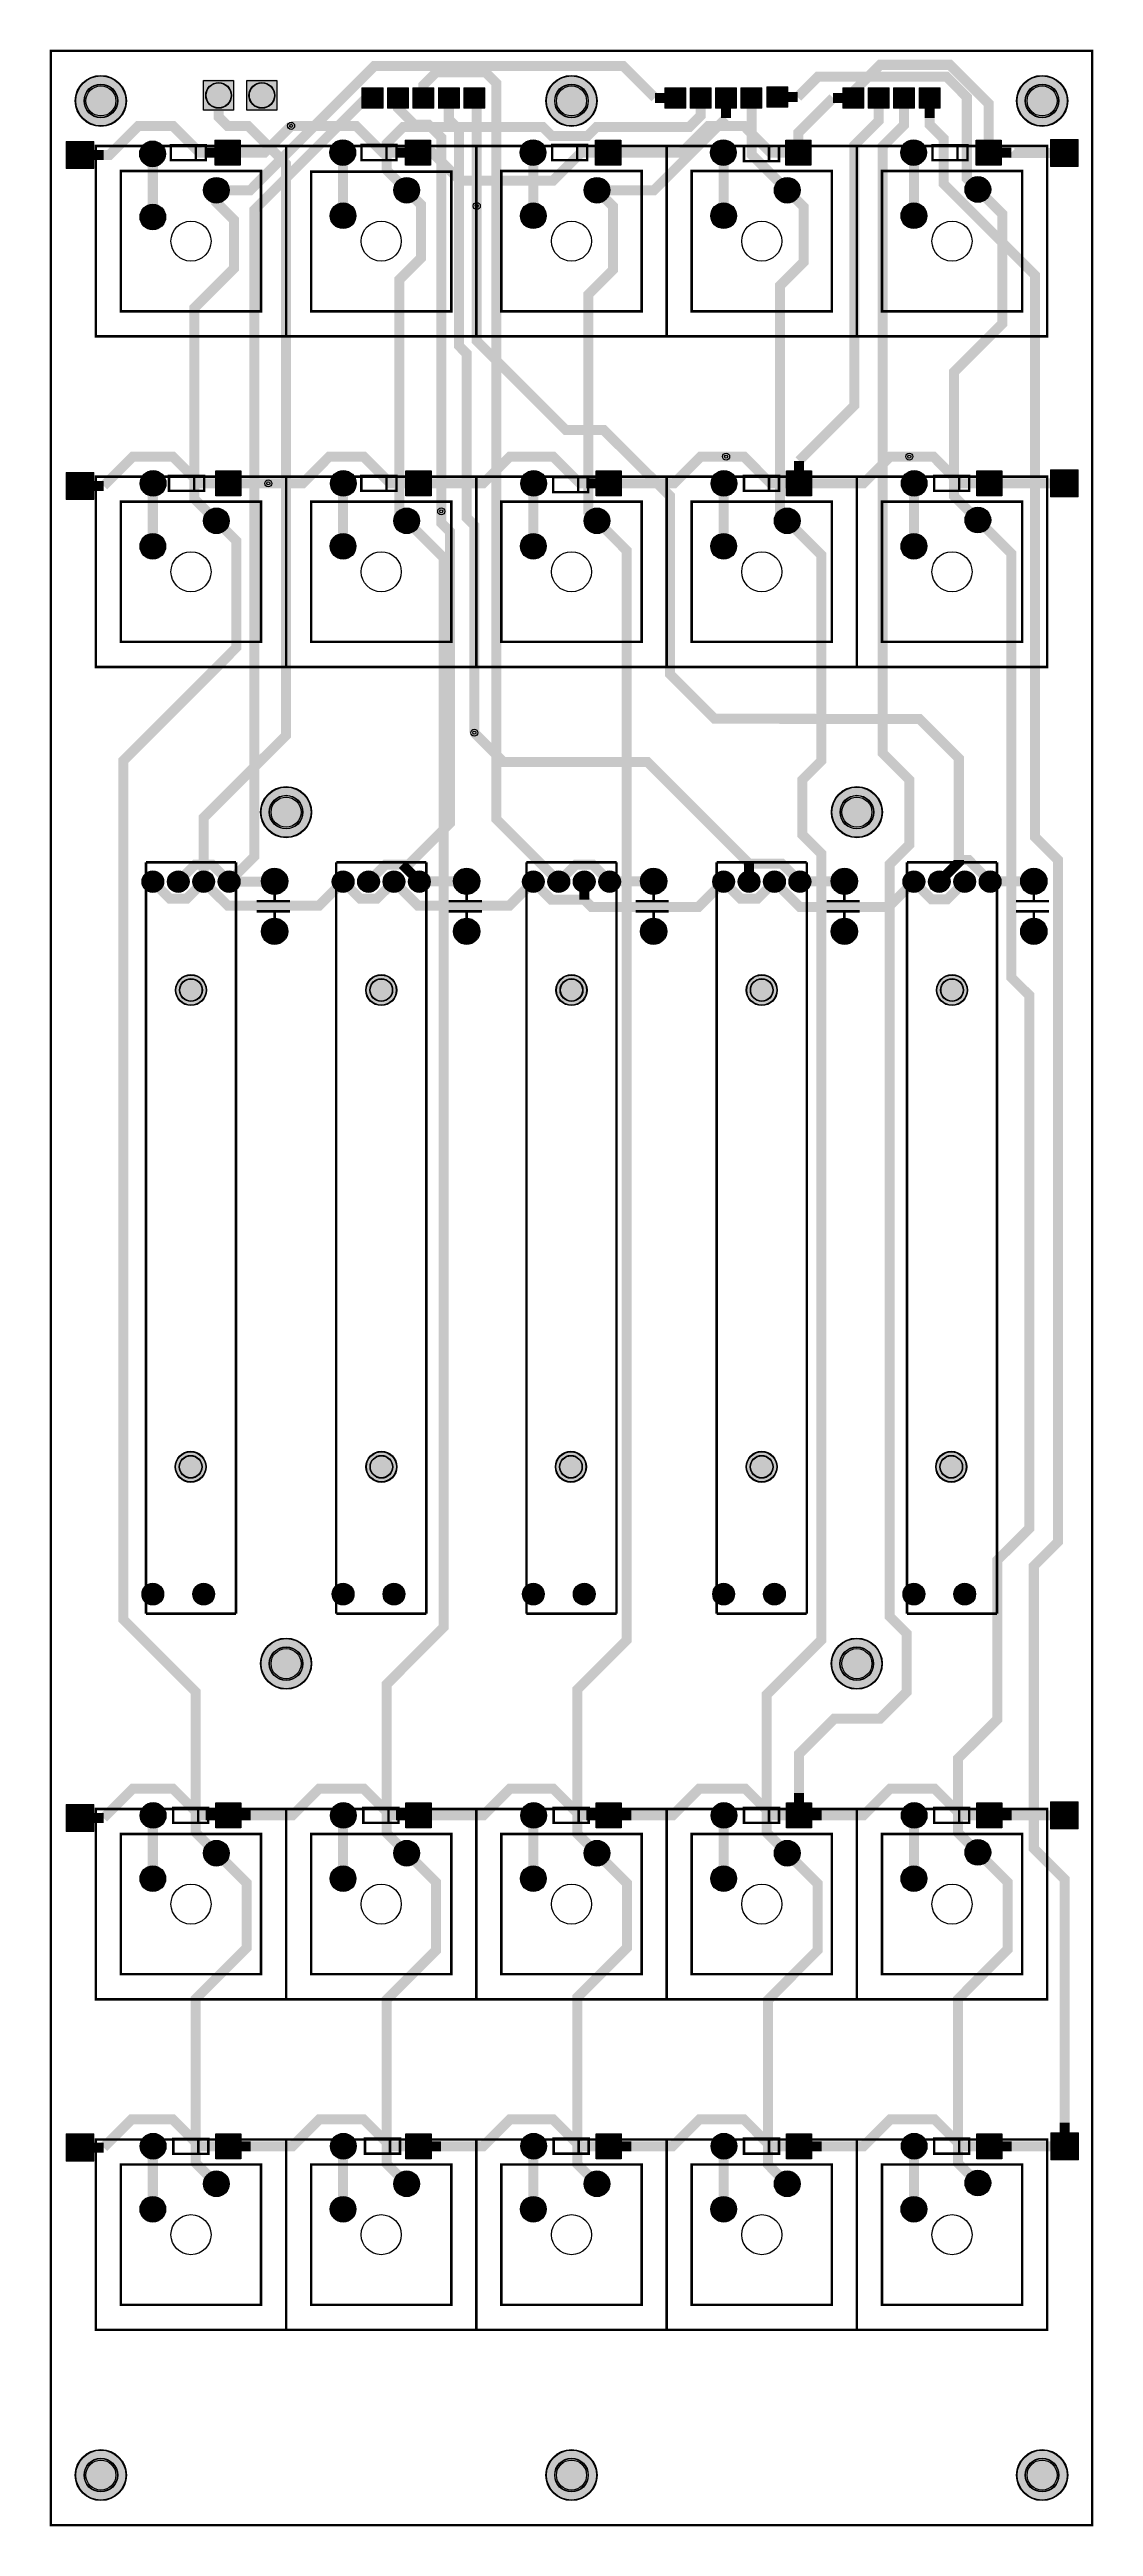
# Model space of a CAD drawing. Header units: millimetres. Extents: x 0 to 104, y -247 to 0.
import ezdxf

# ---------------------------------------------------------------- set-up
doc = ezdxf.new("R2010")
doc.units = ezdxf.units.MM
for name, color, linetype, true_color in [('BoardOutLine', 7, 'Continuous', 0xff00ff), ('BottomLayer', 7, 'Continuous', 0x0000ff), ('BottomSilkLayer', 7, 'Continuous', 0x66cc33), ('BottomSolderMaskLayer', 7, 'Continuous', 0xaa00ff), ('Document', 7, 'Continuous', 0xffffff), ('Hole', 7, 'Continuous', 0x222222), ('Multi-Layer', 7, 'Continuous', 0xc0c0c0), ('TopLayer', 7, 'Continuous', 0xff0000), ('TopSilkLayer', 7, 'Continuous', 0xffcc00), ('TopSolderMaskLayer', 7, 'Continuous', 0x800080)]:
    doc.layers.add(name, color=color, linetype=linetype, true_color=true_color)

msp = doc.modelspace()

# ---------------------------------------------------------------- hatches: boundary and pattern name
at = {"layer": 'BottomSolderMaskLayer'}
for points in [[(2.45, -5, 1), (7.55, -5, 1)], [(49.45, -5, 1), (54.55, -5, 1)], [(96.45, -5, 1), (101.55, -5, 1)], [(15.21, -2.89), (18.31, -2.89), (18.31, -6), (15.21, -6)], [(19.53, -2.89), (22.63, -2.89), (22.63, -6), (19.53, -6)], [(31.06, -3.63), (33.2, -3.63), (33.2, -5.77), (31.06, -5.77)], [(33.6, -3.63), (35.74, -3.63), (35.74, -5.77), (33.6, -5.77)], [(36.14, -3.63), (38.28, -3.63), (38.28, -5.77), (36.14, -5.77)], [(38.68, -3.63), (40.82, -3.63), (40.82, -5.77), (38.68, -5.77)], [(41.22, -3.63), (43.36, -3.63), (43.36, -5.77), (41.22, -5.77)], [(61.29, -3.63), (63.42, -3.63), (63.42, -5.77), (61.29, -5.77)], [(63.83, -3.63), (65.96, -3.63), (65.96, -5.77), (63.83, -5.77)], [(66.37, -3.63), (68.5, -3.63), (68.5, -5.77), (66.37, -5.77)], [(68.91, -3.63), (71.04, -3.63), (71.04, -5.77), (68.91, -5.77)], [(71.49, -3.56), (73.63, -3.56), (73.63, -5.69), (71.49, -5.69)], [(79.07, -3.63), (81.2, -3.63), (81.2, -5.77), (79.07, -5.77)], [(81.61, -3.63), (83.74, -3.63), (83.74, -5.77), (81.61, -5.77)], [(84.15, -3.63), (86.28, -3.63), (86.28, -5.77), (84.15, -5.77)], [(86.69, -3.63), (88.82, -3.63), (88.82, -5.77), (86.69, -5.77)], [(1.52, -9.01), (4.32, -9.01), (4.32, -11.81), (1.52, -11.81)], [(8.88, -10.29, 1), (11.44, -10.29, 1)], [(16.38, -8.88), (18.94, -8.88), (18.94, -11.44), (16.38, -11.44)], [(27.88, -10.16, 1), (30.44, -10.16, 1)], [(35.38, -8.88), (37.94, -8.88), (37.94, -11.44), (35.38, -11.44)], [(46.88, -10.16, 1), (49.44, -10.16, 1)], [(54.38, -8.88), (56.94, -8.88), (56.94, -11.44), (54.38, -11.44)], [(65.88, -10.16, 1), (68.44, -10.16, 1)], [(73.38, -8.88), (75.94, -8.88), (75.94, -11.44), (73.38, -11.44)], [(84.88, -10.16, 1), (87.44, -10.16, 1)], [(92.38, -8.88), (94.94, -8.88), (94.94, -11.44), (92.38, -11.44)], [(99.82, -8.81), (102.62, -8.81), (102.62, -11.61), (99.82, -11.61)], [(15.26, -13.92, 1), (17.82, -13.92, 1)], [(34.26, -13.92, 1), (36.82, -13.92, 1)], [(53.26, -13.92, 1), (55.82, -13.92, 1)], [(72.26, -13.92, 1), (74.82, -13.92, 1)], [(91.31, -13.84, 1), (93.86, -13.84, 1)], [(8.91, -16.59, 1), (11.47, -16.59, 1)], [(27.91, -16.46, 1), (30.47, -16.46, 1)], [(46.91, -16.46, 1), (49.47, -16.46, 1)], [(65.91, -16.46, 1), (68.47, -16.46, 1)], [(84.91, -16.46, 1), (87.47, -16.46, 1)], [(8.95, -43.18, 1), (11.5, -43.18, 1)], [(16.45, -41.9), (19, -41.9), (19, -44.46), (16.45, -44.46)], [(27.95, -43.18, 1), (30.5, -43.18, 1)], [(35.45, -41.9), (38, -41.9), (38, -44.46), (35.45, -44.46)], [(46.95, -43.18, 1), (49.5, -43.18, 1)], [(54.45, -41.9), (57, -41.9), (57, -44.46), (54.45, -44.46)], [(65.95, -43.18, 1), (68.5, -43.18, 1)], [(73.45, -41.9), (76, -41.9), (76, -44.46), (73.45, -44.46)], [(84.95, -43.18, 1), (87.5, -43.18, 1)], [(92.45, -41.9), (95, -41.9), (95, -44.46), (92.45, -44.46)], [(99.82, -41.78), (102.62, -41.78), (102.62, -44.58), (99.82, -44.58)], [(1.52, -42.03), (4.32, -42.03), (4.32, -44.83), (1.52, -44.83)], [(15.26, -46.92, 1), (17.82, -46.92, 1)], [(34.26, -46.92, 1), (36.82, -46.92, 1)], [(53.26, -46.92, 1), (55.82, -46.92, 1)], [(72.26, -46.92, 1), (74.82, -46.92, 1)], [(91.31, -46.84, 1), (93.86, -46.84, 1)], [(8.91, -49.46, 1), (11.47, -49.46, 1)], [(27.91, -49.46, 1), (30.47, -49.46, 1)], [(46.91, -49.46, 1), (49.47, -49.46, 1)], [(65.91, -49.46, 1), (68.47, -49.46, 1)], [(84.91, -49.46, 1), (87.47, -49.46, 1)], [(20.95, -76, 1), (26.05, -76, 1)], [(77.95, -76, 1), (83.05, -76, 1)], [(21.04, -82.9, 1), (23.66, -82.9, 1)], [(40.22, -82.9, 1), (42.84, -82.9, 1)], [(58.89, -82.9, 1), (61.51, -82.9, 1)], [(77.94, -82.9, 1), (80.56, -82.9, 1)], [(96.86, -82.9, 1), (99.48, -82.9, 1)], [(9.11, -82.94, 1), (11.27, -82.94, 1)], [(11.65, -82.94, 1), (13.81, -82.94, 1)], [(14.19, -82.94, 1), (16.35, -82.94, 1)], [(16.73, -82.94, 1), (18.89, -82.94, 1)], [(28.11, -82.94, 1), (30.27, -82.94, 1)], [(30.65, -82.94, 1), (32.81, -82.94, 1)], [(33.19, -82.94, 1), (35.35, -82.94, 1)], [(35.73, -82.94, 1), (37.89, -82.94, 1)], [(47.11, -82.94, 1), (49.27, -82.94, 1)], [(49.65, -82.94, 1), (51.81, -82.94, 1)], [(52.19, -82.94, 1), (54.35, -82.94, 1)], [(54.73, -82.94, 1), (56.89, -82.94, 1)], [(66.11, -82.94, 1), (68.27, -82.94, 1)], [(68.65, -82.94, 1), (70.81, -82.94, 1)], [(71.19, -82.94, 1), (73.35, -82.94, 1)], [(73.73, -82.94, 1), (75.89, -82.94, 1)], [(85.11, -82.94, 1), (87.27, -82.94, 1)], [(87.65, -82.94, 1), (89.81, -82.94, 1)], [(90.19, -82.94, 1), (92.35, -82.94, 1)], [(92.73, -82.94, 1), (94.89, -82.94, 1)], [(21.04, -87.9, 1), (23.66, -87.9, 1)], [(40.22, -87.9, 1), (42.84, -87.9, 1)], [(58.89, -87.9, 1), (61.51, -87.9, 1)], [(77.94, -87.9, 1), (80.56, -87.9, 1)], [(96.86, -87.9, 1), (99.48, -87.9, 1)], [(12.45, -93.76, 1), (15.55, -93.76, 1)], [(31.45, -93.76, 1), (34.55, -93.76, 1)], [(50.45, -93.76, 1), (53.55, -93.76, 1)], [(69.45, -93.76, 1), (72.55, -93.76, 1)], [(88.45, -93.76, 1), (91.55, -93.76, 1)], [(12.42, -141.35, 1), (15.52, -141.35, 1)], [(31.47, -141.35, 1), (34.57, -141.35, 1)], [(50.39, -141.35, 1), (53.49, -141.35, 1)], [(69.44, -141.35, 1), (72.54, -141.35, 1)], [(88.37, -141.35, 1), (91.47, -141.35, 1)], [(9.11, -154.06, 1), (11.27, -154.06, 1)], [(14.19, -154.06, 1), (16.35, -154.06, 1)], [(28.11, -154.06, 1), (30.27, -154.06, 1)], [(33.19, -154.06, 1), (35.35, -154.06, 1)], [(47.11, -154.06, 1), (49.27, -154.06, 1)], [(52.19, -154.06, 1), (54.35, -154.06, 1)], [(66.11, -154.06, 1), (68.27, -154.06, 1)], [(71.19, -154.06, 1), (73.35, -154.06, 1)], [(85.11, -154.06, 1), (87.27, -154.06, 1)], [(90.19, -154.06, 1), (92.35, -154.06, 1)], [(20.94, -161, 1), (26.05, -161, 1)], [(77.94, -161, 1), (83.05, -161, 1)], [(1.52, -175), (4.32, -175), (4.32, -177.8), (1.52, -177.8)], [(8.95, -176.15, 1), (11.5, -176.15, 1)], [(16.45, -174.87), (19, -174.87), (19, -177.42), (16.45, -177.42)], [(27.95, -176.15, 1), (30.5, -176.15, 1)], [(35.45, -174.87), (38, -174.87), (38, -177.42), (35.45, -177.42)], [(46.95, -176.15, 1), (49.5, -176.15, 1)], [(54.45, -174.87), (57, -174.87), (57, -177.42), (54.45, -177.42)], [(65.95, -176.15, 1), (68.5, -176.15, 1)], [(73.45, -174.87), (76, -174.87), (76, -177.42), (73.45, -177.42)], [(84.95, -176.15, 1), (87.5, -176.15, 1)], [(92.45, -174.87), (95, -174.87), (95, -177.42), (92.45, -177.42)], [(99.82, -174.75), (102.62, -174.75), (102.62, -177.55), (99.82, -177.55)], [(15.26, -179.92, 1), (17.82, -179.92, 1)], [(34.26, -179.92, 1), (36.82, -179.92, 1)], [(53.26, -179.92, 1), (55.82, -179.92, 1)], [(72.26, -179.92, 1), (74.82, -179.92, 1)], [(91.31, -179.84, 1), (93.86, -179.84, 1)], [(8.91, -182.46, 1), (11.47, -182.46, 1)], [(27.91, -182.46, 1), (30.47, -182.46, 1)], [(46.91, -182.46, 1), (49.47, -182.46, 1)], [(65.91, -182.46, 1), (68.47, -182.46, 1)], [(84.91, -182.46, 1), (87.47, -182.46, 1)], [(1.52, -207.9), (4.32, -207.9), (4.32, -210.7), (1.52, -210.7)], [(8.95, -209.17, 1), (11.5, -209.17, 1)], [(16.45, -207.89), (19, -207.89), (19, -210.44), (16.45, -210.44)], [(27.95, -209.17, 1), (30.5, -209.17, 1)], [(35.45, -207.89), (38, -207.89), (38, -210.44), (35.45, -210.44)], [(46.95, -209.17, 1), (49.5, -209.17, 1)], [(54.45, -207.89), (57, -207.89), (57, -210.44), (54.45, -210.44)], [(65.95, -209.17, 1), (68.5, -209.17, 1)], [(73.45, -207.89), (76, -207.89), (76, -210.44), (73.45, -210.44)], [(84.95, -209.17, 1), (87.5, -209.17, 1)], [(92.45, -207.89), (95, -207.89), (95, -210.44), (92.45, -210.44)], [(99.84, -207.77), (102.64, -207.77), (102.64, -210.57), (99.84, -210.57)], [(15.26, -212.92, 1), (17.82, -212.92, 1)], [(34.26, -212.92, 1), (36.82, -212.92, 1)], [(53.26, -212.92, 1), (55.82, -212.92, 1)], [(72.26, -212.92, 1), (74.82, -212.92, 1)], [(91.31, -212.84, 1), (93.86, -212.84, 1)], [(8.91, -215.46, 1), (11.47, -215.46, 1)], [(27.91, -215.46, 1), (30.47, -215.46, 1)], [(46.91, -215.46, 1), (49.47, -215.46, 1)], [(65.91, -215.46, 1), (68.47, -215.46, 1)], [(84.91, -215.46, 1), (87.47, -215.46, 1)], [(2.45, -242, 1), (7.55, -242, 1)], [(49.45, -242, 1), (54.55, -242, 1)], [(96.45, -242, 1), (101.55, -242, 1)]]:
    msp.add_hatch(color=256, dxfattribs=at).paths.add_polyline_path(points)
at = {"layer": 'Multi-Layer'}
for points in [[(21.09, -82.9, 1), (23.61, -82.9, 1)], [(40.27, -82.9, 1), (42.79, -82.9, 1)], [(58.94, -82.9, 1), (61.46, -82.9, 1)], [(77.99, -82.9, 1), (80.51, -82.9, 1)], [(96.91, -82.9, 1), (99.43, -82.9, 1)], [(21.09, -87.9, 1), (23.61, -87.9, 1)], [(40.27, -87.9, 1), (42.79, -87.9, 1)], [(58.94, -87.9, 1), (61.46, -87.9, 1)], [(77.99, -87.9, 1), (80.51, -87.9, 1)], [(96.91, -87.9, 1), (99.43, -87.9, 1)]]:
    msp.add_hatch(color=256, dxfattribs=at).paths.add_polyline_path(points)
at = {"layer": 'TopSolderMaskLayer'}
for points in [[(2.45, -5, 1), (7.55, -5, 1)], [(49.45, -5, 1), (54.55, -5, 1)], [(96.45, -5, 1), (101.55, -5, 1)], [(15.21, -2.89), (18.31, -2.89), (18.31, -6), (15.21, -6)], [(19.53, -2.89), (22.63, -2.89), (22.63, -6), (19.53, -6)], [(31.06, -3.63), (33.2, -3.63), (33.2, -5.77), (31.06, -5.77)], [(33.6, -3.63), (35.74, -3.63), (35.74, -5.77), (33.6, -5.77)], [(36.14, -3.63), (38.28, -3.63), (38.28, -5.77), (36.14, -5.77)], [(38.68, -3.63), (40.82, -3.63), (40.82, -5.77), (38.68, -5.77)], [(41.22, -3.63), (43.36, -3.63), (43.36, -5.77), (41.22, -5.77)], [(61.29, -3.63), (63.42, -3.63), (63.42, -5.77), (61.29, -5.77)], [(63.83, -3.63), (65.96, -3.63), (65.96, -5.77), (63.83, -5.77)], [(66.37, -3.63), (68.5, -3.63), (68.5, -5.77), (66.37, -5.77)], [(68.91, -3.63), (71.04, -3.63), (71.04, -5.77), (68.91, -5.77)], [(71.49, -3.56), (73.63, -3.56), (73.63, -5.69), (71.49, -5.69)], [(79.07, -3.63), (81.2, -3.63), (81.2, -5.77), (79.07, -5.77)], [(81.61, -3.63), (83.74, -3.63), (83.74, -5.77), (81.61, -5.77)], [(84.15, -3.63), (86.28, -3.63), (86.28, -5.77), (84.15, -5.77)], [(86.69, -3.63), (88.82, -3.63), (88.82, -5.77), (86.69, -5.77)], [(1.52, -9.01), (4.32, -9.01), (4.32, -11.81), (1.52, -11.81)], [(8.88, -10.29, 1), (11.44, -10.29, 1)], [(16.38, -8.88), (18.94, -8.88), (18.94, -11.44), (16.38, -11.44)], [(27.88, -10.16, 1), (30.44, -10.16, 1)], [(35.38, -8.88), (37.94, -8.88), (37.94, -11.44), (35.38, -11.44)], [(46.88, -10.16, 1), (49.44, -10.16, 1)], [(54.38, -8.88), (56.94, -8.88), (56.94, -11.44), (54.38, -11.44)], [(65.88, -10.16, 1), (68.44, -10.16, 1)], [(73.38, -8.88), (75.94, -8.88), (75.94, -11.44), (73.38, -11.44)], [(84.88, -10.16, 1), (87.44, -10.16, 1)], [(92.38, -8.88), (94.94, -8.88), (94.94, -11.44), (92.38, -11.44)], [(99.82, -8.81), (102.62, -8.81), (102.62, -11.61), (99.82, -11.61)], [(15.26, -13.92, 1), (17.82, -13.92, 1)], [(34.26, -13.92, 1), (36.82, -13.92, 1)], [(53.26, -13.92, 1), (55.82, -13.92, 1)], [(72.26, -13.92, 1), (74.82, -13.92, 1)], [(91.31, -13.84, 1), (93.86, -13.84, 1)], [(8.91, -16.59, 1), (11.47, -16.59, 1)], [(27.91, -16.46, 1), (30.47, -16.46, 1)], [(46.91, -16.46, 1), (49.47, -16.46, 1)], [(65.91, -16.46, 1), (68.47, -16.46, 1)], [(84.91, -16.46, 1), (87.47, -16.46, 1)], [(8.95, -43.18, 1), (11.5, -43.18, 1)], [(16.45, -41.9), (19, -41.9), (19, -44.46), (16.45, -44.46)], [(27.95, -43.18, 1), (30.5, -43.18, 1)], [(35.45, -41.9), (38, -41.9), (38, -44.46), (35.45, -44.46)], [(46.95, -43.18, 1), (49.5, -43.18, 1)], [(54.45, -41.9), (57, -41.9), (57, -44.46), (54.45, -44.46)], [(65.95, -43.18, 1), (68.5, -43.18, 1)], [(73.45, -41.9), (76, -41.9), (76, -44.46), (73.45, -44.46)], [(84.95, -43.18, 1), (87.5, -43.18, 1)], [(92.45, -41.9), (95, -41.9), (95, -44.46), (92.45, -44.46)], [(99.82, -41.78), (102.62, -41.78), (102.62, -44.58), (99.82, -44.58)], [(1.52, -42.03), (4.32, -42.03), (4.32, -44.83), (1.52, -44.83)], [(15.26, -46.92, 1), (17.82, -46.92, 1)], [(34.26, -46.92, 1), (36.82, -46.92, 1)], [(53.26, -46.92, 1), (55.82, -46.92, 1)], [(72.26, -46.92, 1), (74.82, -46.92, 1)], [(91.31, -46.84, 1), (93.86, -46.84, 1)], [(8.91, -49.46, 1), (11.47, -49.46, 1)], [(27.91, -49.46, 1), (30.47, -49.46, 1)], [(46.91, -49.46, 1), (49.47, -49.46, 1)], [(65.91, -49.46, 1), (68.47, -49.46, 1)], [(84.91, -49.46, 1), (87.47, -49.46, 1)], [(20.95, -76, 1), (26.05, -76, 1)], [(77.95, -76, 1), (83.05, -76, 1)], [(21.04, -82.9, 1), (23.66, -82.9, 1)], [(40.22, -82.9, 1), (42.84, -82.9, 1)], [(58.89, -82.9, 1), (61.51, -82.9, 1)], [(77.94, -82.9, 1), (80.56, -82.9, 1)], [(96.86, -82.9, 1), (99.48, -82.9, 1)], [(9.11, -82.94, 1), (11.27, -82.94, 1)], [(11.65, -82.94, 1), (13.81, -82.94, 1)], [(14.19, -82.94, 1), (16.35, -82.94, 1)], [(16.73, -82.94, 1), (18.89, -82.94, 1)], [(28.11, -82.94, 1), (30.27, -82.94, 1)], [(30.65, -82.94, 1), (32.81, -82.94, 1)], [(33.19, -82.94, 1), (35.35, -82.94, 1)], [(35.73, -82.94, 1), (37.89, -82.94, 1)], [(47.11, -82.94, 1), (49.27, -82.94, 1)], [(49.65, -82.94, 1), (51.81, -82.94, 1)], [(52.19, -82.94, 1), (54.35, -82.94, 1)], [(54.73, -82.94, 1), (56.89, -82.94, 1)], [(66.11, -82.94, 1), (68.27, -82.94, 1)], [(68.65, -82.94, 1), (70.81, -82.94, 1)], [(71.19, -82.94, 1), (73.35, -82.94, 1)], [(73.73, -82.94, 1), (75.89, -82.94, 1)], [(85.11, -82.94, 1), (87.27, -82.94, 1)], [(87.65, -82.94, 1), (89.81, -82.94, 1)], [(90.19, -82.94, 1), (92.35, -82.94, 1)], [(92.73, -82.94, 1), (94.89, -82.94, 1)], [(21.04, -87.9, 1), (23.66, -87.9, 1)], [(40.22, -87.9, 1), (42.84, -87.9, 1)], [(58.89, -87.9, 1), (61.51, -87.9, 1)], [(77.94, -87.9, 1), (80.56, -87.9, 1)], [(96.86, -87.9, 1), (99.48, -87.9, 1)], [(12.45, -93.76, 1), (15.55, -93.76, 1)], [(31.45, -93.76, 1), (34.55, -93.76, 1)], [(50.45, -93.76, 1), (53.55, -93.76, 1)], [(69.45, -93.76, 1), (72.55, -93.76, 1)], [(88.45, -93.76, 1), (91.55, -93.76, 1)], [(12.42, -141.35, 1), (15.52, -141.35, 1)], [(31.47, -141.35, 1), (34.57, -141.35, 1)], [(50.39, -141.35, 1), (53.49, -141.35, 1)], [(69.44, -141.35, 1), (72.54, -141.35, 1)], [(88.37, -141.35, 1), (91.47, -141.35, 1)], [(9.11, -154.06, 1), (11.27, -154.06, 1)], [(14.19, -154.06, 1), (16.35, -154.06, 1)], [(28.11, -154.06, 1), (30.27, -154.06, 1)], [(33.19, -154.06, 1), (35.35, -154.06, 1)], [(47.11, -154.06, 1), (49.27, -154.06, 1)], [(52.19, -154.06, 1), (54.35, -154.06, 1)], [(66.11, -154.06, 1), (68.27, -154.06, 1)], [(71.19, -154.06, 1), (73.35, -154.06, 1)], [(85.11, -154.06, 1), (87.27, -154.06, 1)], [(90.19, -154.06, 1), (92.35, -154.06, 1)], [(20.94, -161, 1), (26.05, -161, 1)], [(77.94, -161, 1), (83.05, -161, 1)], [(1.52, -175), (4.32, -175), (4.32, -177.8), (1.52, -177.8)], [(8.95, -176.15, 1), (11.5, -176.15, 1)], [(16.45, -174.87), (19, -174.87), (19, -177.42), (16.45, -177.42)], [(27.95, -176.15, 1), (30.5, -176.15, 1)], [(35.45, -174.87), (38, -174.87), (38, -177.42), (35.45, -177.42)], [(46.95, -176.15, 1), (49.5, -176.15, 1)], [(54.45, -174.87), (57, -174.87), (57, -177.42), (54.45, -177.42)], [(65.95, -176.15, 1), (68.5, -176.15, 1)], [(73.45, -174.87), (76, -174.87), (76, -177.42), (73.45, -177.42)], [(84.95, -176.15, 1), (87.5, -176.15, 1)], [(92.45, -174.87), (95, -174.87), (95, -177.42), (92.45, -177.42)], [(99.82, -174.75), (102.62, -174.75), (102.62, -177.55), (99.82, -177.55)], [(15.26, -179.92, 1), (17.82, -179.92, 1)], [(34.26, -179.92, 1), (36.82, -179.92, 1)], [(53.26, -179.92, 1), (55.82, -179.92, 1)], [(72.26, -179.92, 1), (74.82, -179.92, 1)], [(91.31, -179.84, 1), (93.86, -179.84, 1)], [(8.91, -182.46, 1), (11.47, -182.46, 1)], [(27.91, -182.46, 1), (30.47, -182.46, 1)], [(46.91, -182.46, 1), (49.47, -182.46, 1)], [(65.91, -182.46, 1), (68.47, -182.46, 1)], [(84.91, -182.46, 1), (87.47, -182.46, 1)], [(1.52, -207.9), (4.32, -207.9), (4.32, -210.7), (1.52, -210.7)], [(8.95, -209.17, 1), (11.5, -209.17, 1)], [(16.45, -207.89), (19, -207.89), (19, -210.44), (16.45, -210.44)], [(27.95, -209.17, 1), (30.5, -209.17, 1)], [(35.45, -207.89), (38, -207.89), (38, -210.44), (35.45, -210.44)], [(46.95, -209.17, 1), (49.5, -209.17, 1)], [(54.45, -207.89), (57, -207.89), (57, -210.44), (54.45, -210.44)], [(65.95, -209.17, 1), (68.5, -209.17, 1)], [(73.45, -207.89), (76, -207.89), (76, -210.44), (73.45, -210.44)], [(84.95, -209.17, 1), (87.5, -209.17, 1)], [(92.45, -207.89), (95, -207.89), (95, -210.44), (92.45, -210.44)], [(99.84, -207.77), (102.64, -207.77), (102.64, -210.57), (99.84, -210.57)], [(15.26, -212.92, 1), (17.82, -212.92, 1)], [(34.26, -212.92, 1), (36.82, -212.92, 1)], [(53.26, -212.92, 1), (55.82, -212.92, 1)], [(72.26, -212.92, 1), (74.82, -212.92, 1)], [(91.31, -212.84, 1), (93.86, -212.84, 1)], [(8.91, -215.46, 1), (11.47, -215.46, 1)], [(27.91, -215.46, 1), (30.47, -215.46, 1)], [(46.91, -215.46, 1), (49.47, -215.46, 1)], [(65.91, -215.46, 1), (68.47, -215.46, 1)], [(84.91, -215.46, 1), (87.47, -215.46, 1)], [(2.45, -242, 1), (7.55, -242, 1)], [(49.45, -242, 1), (54.55, -242, 1)], [(96.45, -242, 1), (101.55, -242, 1)]]:
    msp.add_hatch(color=256, dxfattribs=at).paths.add_polyline_path(points)

# ---------------------------------------------------------------- linework, layer by layer
at = {"layer": 'BoardOutLine', "const_width": 0.254}
msp.add_lwpolyline([(0, 0), (104, 0), (104, -247), (0, -247), (0, 0)], close=True, dxfattribs=at)
at = {"layer": 'BottomLayer', "const_width": 1}
for points in [[(16.54, -13.92), (19.91, -13.92), (32.3, -1.52), (57.17, -1.52), (60.34, -4.7)], [(74.58, -4.62), (76.61, -2.59), (89.45, -2.59), (91.48, -4.62), (91.48, -12.74), (92.58, -13.84)], [(32.13, -4.7), (31.5, -4.7), (20.34, -15.86), (20.34, -80.41), (17.81, -82.94)], [(64.9, -4.7), (64.9, -6.48), (63.75, -7.62), (54.48, -7.62), (53.59, -8.51), (50.04, -8.51), (49.15, -7.62), (35.18, -7.62), (33.53, -9.27), (33.53, -11.91), (35.54, -13.92)], [(62.36, -4.7), (60.34, -4.7)], [(67.44, -4.7), (67.44, -6.72)], [(69.98, -4.7), (69.98, -10.36), (73.54, -13.92)], [(72.56, -4.62), (74.58, -4.62)], [(78.12, -4.7), (74.66, -8.16), (74.66, -10.16)], [(74.72, -40.93), (80.26, -35.39), (80.26, -9.4), (82.68, -6.99), (82.68, -4.7)], [(80.14, -4.7), (78.12, -4.7)], [(5.27, -10.41), (5.84, -10.41), (8.76, -7.49), (12.19, -7.49), (14.86, -10.16), (15.41, -10.16)], [(24, -7.49), (21.34, -10.16), (17.66, -10.16)], [(67.44, -6.72), (60.23, -13.92), (54.54, -13.92)], [(17.66, -10.16), (15.41, -10.16)], [(55.66, -10.16), (52.96, -10.16), (50.17, -12.95), (40.89, -12.95), (38.1, -10.16), (36.66, -10.16)], [(93.66, -10.16), (95.91, -10.16)], [(101.22, -10.21), (95.96, -10.21), (95.91, -10.16)], [(2.92, -10.41), (5.27, -10.41)], [(92.58, -46.84), (90.21, -44.47), (90.21, -32.05), (95.04, -27.23), (95.04, -16.3), (92.58, -13.84)], [(42.54, -15.49), (42.54, -28.96), (51.44, -37.85), (55.21, -37.85), (61.85, -44.45), (61.85, -62.23), (66.29, -66.68), (86.75, -66.69), (90.68, -70.62), (90.68, -80.77)], [(5.27, -43.43), (8.19, -40.51), (12.19, -40.51), (14.86, -43.18), (17.72, -43.18)], [(21.72, -43.18), (25.15, -43.18), (27.81, -40.51), (31.24, -40.51), (33.91, -43.18), (36.72, -43.18)], [(36.72, -43.18), (43.18, -43.18), (45.85, -40.51), (50.17, -40.51), (52.83, -43.18), (53.47, -43.18)], [(74.72, -43.18), (71.88, -43.18), (69.22, -40.51), (67.44, -40.51)], [(74.72, -43.18), (81.15, -43.18), (83.82, -40.51), (85.73, -40.51)], [(74.72, -43.18), (74.72, -40.93)], [(2.92, -43.43), (5.27, -43.43)], [(55.72, -43.18), (53.47, -43.18)], [(101.22, -43.18), (95.97, -43.18), (93.72, -43.18)], [(35.11, -81.23), (35.73, -81.23), (39.88, -77.09), (39.88, -48.01), (38.99, -47.12), (38.99, -45.97)], [(69.73, -81.13), (59.59, -70.99), (45.21, -70.99), (42.29, -68.07)], [(12.73, -82.94), (14.43, -81.23), (16.11, -81.23), (17.81, -82.94)], [(31.73, -82.94), (33.43, -81.23), (35.11, -81.23)], [(35.11, -81.23), (36.81, -82.94)], [(50.73, -82.94), (52.42, -81.25), (54.12, -81.25), (55.81, -82.94)], [(69.73, -81.13), (69.73, -82.94)], [(74.81, -82.94), (73, -81.13), (69.73, -81.13)], [(90.68, -80.77), (90.68, -80.99), (88.73, -82.94)], [(93.81, -82.94), (91.65, -80.77), (90.68, -80.77)], [(10.19, -82.94), (11.88, -84.62), (13.58, -84.62), (15.27, -82.94)], [(15.27, -82.94), (17.68, -85.34), (26.78, -85.34), (29.19, -82.94)], [(17.81, -82.94), (22.32, -82.94), (22.35, -82.9)], [(29.19, -82.94), (30.88, -84.62), (32.58, -84.62), (34.27, -82.94)], [(34.27, -82.94), (36.68, -85.34), (45.78, -85.34), (48.19, -82.94)], [(41.53, -82.9), (36.85, -82.9), (36.81, -82.94)], [(53.27, -84.73), (49.98, -84.73), (48.19, -82.94)], [(67.19, -82.94), (64.66, -85.47), (54.01, -85.47), (53.27, -84.73)], [(53.27, -84.73), (53.27, -82.94)], [(60.2, -82.9), (55.85, -82.9), (55.81, -82.94)], [(67.19, -82.94), (68.89, -84.64), (70.57, -84.64), (72.27, -82.94)], [(86.19, -82.94), (83.65, -85.47), (74.81, -85.47), (72.27, -82.94)], [(79.25, -82.9), (74.85, -82.9), (74.81, -82.94)], [(86.19, -82.94), (87.96, -84.71), (89.5, -84.71), (91.27, -82.94)], [(98.17, -82.9), (93.85, -82.9), (93.81, -82.94)], [(5.27, -176.4), (8.19, -173.48), (12.19, -173.48), (14.86, -176.15), (15.47, -176.15)], [(19.97, -176.15), (24.13, -176.15), (26.8, -173.48), (31.24, -173.48), (33.91, -176.15), (34.47, -176.15)], [(35.6, -176.15), (43.18, -176.15), (45.85, -173.48), (50.17, -173.48), (52.83, -176.15), (53.47, -176.15)], [(57.97, -176.15), (62.1, -176.15), (64.77, -173.48), (69.34, -173.48), (72.01, -176.15), (74.72, -176.15)], [(76.97, -176.15), (81.15, -176.15), (83.82, -173.48), (88.26, -173.48), (90.93, -176.15), (93.72, -176.15)], [(2.92, -176.4), (5.27, -176.4)], [(17.72, -176.15), (15.47, -176.15)], [(17.72, -176.15), (19.97, -176.15)], [(35.6, -176.15), (34.47, -176.15)], [(36.72, -176.15), (35.6, -176.15)], [(54.6, -176.15), (53.47, -176.15)], [(54.6, -176.15), (55.72, -176.15)], [(55.72, -176.15), (57.97, -176.15)], [(74.72, -176.15), (76.97, -176.15)], [(93.72, -176.15), (95.97, -176.15)], [(101.22, -176.15), (95.97, -176.15), (95.97, -176.15)], [(5.27, -209.3), (8.06, -206.5), (12.19, -206.5), (14.86, -209.17), (17.72, -209.17)], [(19.97, -209.17), (24.13, -209.17), (26.8, -206.5), (31.24, -206.5), (33.91, -209.17), (36.72, -209.17)], [(38.97, -209.17), (43.18, -209.17), (45.85, -206.5), (50.17, -206.5), (52.83, -209.17), (55.72, -209.17)], [(57.97, -209.17), (62.1, -209.17), (64.77, -206.5), (69.22, -206.5), (71.88, -209.17), (74.72, -209.17)], [(76.97, -209.17), (81.15, -209.17), (83.82, -206.5), (88.26, -206.5), (90.93, -209.17), (93.72, -209.17)], [(2.92, -209.3), (5.27, -209.3)], [(17.72, -209.17), (19.97, -209.17)], [(36.72, -209.17), (38.97, -209.17)], [(55.72, -209.17), (57.97, -209.17)], [(74.72, -209.17), (76.97, -209.17)], [(93.72, -209.17), (95.97, -209.17)], [(101.24, -209.17), (95.97, -209.17), (95.97, -209.17)]]:
    msp.add_lwpolyline(points, dxfattribs=at)
at = {"layer": 'BottomSilkLayer', "const_width": 0.25}
for points in [[(11.98, -9.42), (15.48, -9.42), (15.48, -10.92), (11.98, -10.92), (11.98, -9.42)], [(31.03, -9.41), (34.53, -9.41), (34.53, -10.91), (31.03, -10.91), (31.03, -9.41)], [(50.07, -9.41), (53.57, -9.41), (53.57, -10.91), (50.07, -10.91), (50.07, -9.41)], [(69.22, -9.52), (72.72, -9.52), (72.72, -11.02), (69.22, -11.02), (69.22, -9.52)], [(88.05, -9.42), (91.55, -9.42), (91.55, -10.92), (88.05, -10.92), (88.05, -9.42)], [(11.81, -42.42), (15.31, -42.42), (15.31, -43.92), (11.81, -43.92), (11.81, -42.42)], [(31.02, -42.43), (34.52, -42.43), (34.52, -43.93), (31.02, -43.93), (31.02, -42.43)], [(50.17, -42.55), (53.67, -42.55), (53.67, -44.06), (50.17, -44.06), (50.17, -42.55)], [(69.22, -42.42), (72.72, -42.42), (72.72, -43.92), (69.22, -43.92), (69.22, -42.42)], [(88.22, -42.42), (91.72, -42.42), (91.72, -43.92), (88.22, -43.92), (88.22, -42.42)], [(12.22, -175.39), (15.72, -175.39), (15.72, -176.89), (12.22, -176.89), (12.22, -175.39)], [(31.22, -175.39), (34.72, -175.39), (34.72, -176.89), (31.22, -176.89), (31.22, -175.39)], [(50.22, -175.39), (53.72, -175.39), (53.72, -176.89), (50.22, -176.89), (50.22, -175.39)], [(69.22, -175.39), (72.72, -175.39), (72.72, -176.89), (69.22, -176.89), (69.22, -175.39)], [(88.22, -175.39), (91.72, -175.39), (91.72, -176.89), (88.22, -176.89), (88.22, -175.39)], [(12.23, -208.43), (15.73, -208.43), (15.73, -209.93), (12.23, -209.93), (12.23, -208.43)], [(31.37, -208.41), (34.87, -208.41), (34.87, -209.91), (31.37, -209.91), (31.37, -208.41)], [(50.22, -208.41), (53.72, -208.41), (53.72, -209.91), (50.22, -209.91), (50.22, -208.41)], [(69.22, -208.41), (72.72, -208.41), (72.72, -209.91), (69.22, -209.91), (69.22, -208.41)], [(88.22, -208.41), (91.72, -208.41), (91.72, -209.91), (88.22, -209.91), (88.22, -208.41)]]:
    msp.add_lwpolyline(points, close=True, dxfattribs=at)
for points in [[(14.48, -10.92), (14.48, -9.42)], [(33.53, -10.91), (33.53, -9.41)], [(52.57, -10.91), (52.57, -9.41)], [(71.72, -11.02), (71.72, -9.52)], [(90.55, -10.92), (90.55, -9.42)], [(14.31, -43.92), (14.31, -42.42)], [(33.52, -43.93), (33.52, -42.43)], [(52.67, -44.04), (52.67, -42.54)], [(71.72, -43.92), (71.72, -42.42)], [(90.72, -43.92), (90.72, -42.42)], [(14.72, -176.89), (14.72, -175.39)], [(33.72, -176.89), (33.72, -175.39)], [(52.71, -176.89), (52.71, -175.65), (52.71, -175.39)], [(71.72, -176.89), (71.72, -175.39)], [(90.72, -176.89), (90.72, -175.39)], [(14.73, -209.93), (14.73, -208.43)], [(33.87, -209.91), (33.87, -208.41)], [(52.72, -209.91), (52.72, -208.41)], [(71.72, -209.91), (71.72, -208.41)], [(90.72, -209.91), (90.72, -208.41)]]:
    msp.add_lwpolyline(points, dxfattribs=at)
at = {"layer": 'BottomSolderMaskLayer'}
for centre, radius in [((5, -5), 2.55), ((52, -5), 2.55), ((99, -5), 2.55), ((5, -5), 1.68), ((16.76, -4.45), 1.29), ((21.08, -4.45), 1.29), ((32.13, -4.7), 0.683), ((34.67, -4.7), 0.683), ((37.21, -4.7), 0.683), ((39.75, -4.7), 0.683), ((42.29, -4.7), 0.683), ((52, -5), 1.68), ((62.36, -4.7), 0.683), ((64.9, -4.7), 0.683), ((67.44, -4.7), 0.683), ((69.98, -4.7), 0.683), ((72.56, -4.62), 0.683), ((80.14, -4.7), 0.683), ((82.68, -4.7), 0.683), ((85.22, -4.7), 0.683), ((87.76, -4.7), 0.683), ((99, -5), 1.68), ((2.92, -10.41), 1.04), ((10.16, -10.29), 1.28), ((10.16, -10.29), 0.765), ((17.66, -10.16), 0.765), ((29.16, -10.16), 1.28), ((29.16, -10.16), 0.765), ((36.66, -10.16), 0.765), ((48.16, -10.16), 1.28), ((48.16, -10.16), 0.765), ((55.66, -10.16), 0.765), ((67.16, -10.16), 1.28), ((67.16, -10.16), 0.765), ((74.66, -10.16), 0.765), ((86.16, -10.16), 1.28), ((86.16, -10.16), 0.765), ((93.66, -10.16), 0.765), ((101.22, -10.21), 1.04), ((16.54, -13.92), 1.28), ((16.54, -13.92), 0.765), ((35.54, -13.92), 1.28), ((35.54, -13.92), 0.765), ((54.54, -13.92), 1.28), ((54.54, -13.92), 0.765), ((73.54, -13.92), 1.28), ((73.54, -13.92), 0.765), ((92.58, -13.84), 1.28), ((92.58, -13.84), 0.765), ((10.19, -16.59), 1.28), ((10.19, -16.59), 0.765), ((29.19, -16.46), 1.28), ((29.19, -16.46), 0.765), ((48.19, -16.46), 1.28), ((48.19, -16.46), 0.765), ((67.19, -16.46), 1.28), ((67.19, -16.46), 0.765), ((86.19, -16.46), 1.28), ((86.19, -16.46), 0.765), ((10.22, -43.18), 1.28), ((29.22, -43.18), 1.28), ((48.22, -43.18), 1.28), ((67.22, -43.18), 1.28), ((86.22, -43.18), 1.28), ((2.92, -43.43), 1.04), ((10.22, -43.18), 0.765), ((17.72, -43.18), 0.765), ((29.22, -43.18), 0.765), ((36.72, -43.18), 0.765), ((48.22, -43.18), 0.765), ((55.72, -43.18), 0.765), ((67.22, -43.18), 0.765), ((74.72, -43.18), 0.765), ((86.22, -43.18), 0.765), ((93.72, -43.18), 0.765), ((101.22, -43.18), 1.04), ((16.54, -46.92), 1.28), ((16.54, -46.92), 0.765), ((35.54, -46.92), 1.28), ((35.54, -46.92), 0.765), ((54.54, -46.92), 1.28), ((54.54, -46.92), 0.765), ((73.54, -46.92), 1.28), ((73.54, -46.92), 0.765), ((92.58, -46.84), 1.28), ((92.58, -46.84), 0.765), ((10.19, -49.46), 1.28), ((10.19, -49.46), 0.765), ((29.19, -49.46), 1.28), ((29.19, -49.46), 0.765), ((48.19, -49.46), 1.28), ((48.19, -49.46), 0.765), ((67.19, -49.46), 1.28), ((67.19, -49.46), 0.765), ((86.19, -49.46), 1.28), ((86.19, -49.46), 0.765), ((23.5, -76), 2.55), ((80.5, -76), 2.55), ((23.5, -76), 1.68), ((80.5, -76), 1.68), ((22.35, -82.9), 1.31), ((41.53, -82.9), 1.31), ((60.2, -82.9), 1.31), ((79.25, -82.9), 1.31), ((98.17, -82.9), 1.31), ((10.19, -82.94), 1.08), ((10.19, -82.94), 0.499), ((12.73, -82.94), 1.08), ((12.73, -82.94), 0.499), ((15.27, -82.94), 1.08), ((15.27, -82.94), 0.499), ((17.81, -82.94), 1.08), ((17.81, -82.94), 0.499), ((22.35, -82.9), 0.416), ((29.19, -82.94), 1.08), ((29.19, -82.94), 0.499), ((31.73, -82.94), 1.08), ((31.73, -82.94), 0.499), ((34.27, -82.94), 1.08), ((34.27, -82.94), 0.499), ((36.81, -82.94), 1.08), ((36.81, -82.94), 0.499), ((41.53, -82.9), 0.416), ((48.19, -82.94), 1.08), ((48.19, -82.94), 0.499), ((50.73, -82.94), 1.08), ((50.73, -82.94), 0.499), ((53.27, -82.94), 1.08), ((53.27, -82.94), 0.499), ((55.81, -82.94), 1.08), ((55.81, -82.94), 0.499), ((60.2, -82.9), 0.416), ((67.19, -82.94), 1.08), ((67.19, -82.94), 0.499), ((69.73, -82.94), 1.08), ((69.73, -82.94), 0.499), ((72.27, -82.94), 1.08), ((72.27, -82.94), 0.499), ((74.81, -82.94), 1.08), ((74.81, -82.94), 0.499), ((79.25, -82.9), 0.416), ((86.19, -82.94), 1.08), ((86.19, -82.94), 0.499), ((88.73, -82.94), 1.08), ((88.73, -82.94), 0.499), ((91.27, -82.94), 1.08), ((91.27, -82.94), 0.499), ((93.81, -82.94), 1.08), ((93.81, -82.94), 0.499), ((98.17, -82.9), 0.416), ((22.35, -87.9), 1.31), ((22.35, -87.9), 0.416), ((41.53, -87.9), 1.31), ((41.53, -87.9), 0.416), ((60.2, -87.9), 1.31), ((60.2, -87.9), 0.416), ((79.25, -87.9), 1.31), ((79.25, -87.9), 0.416), ((98.17, -87.9), 1.31), ((98.17, -87.9), 0.416), ((14, -93.76), 1.55), ((14, -93.76), 1.14), ((33, -93.76), 1.55), ((33, -93.76), 1.14), ((52, -93.76), 1.55), ((52, -93.76), 1.14), ((71, -93.76), 1.55), ((71, -93.76), 1.14), ((90, -93.76), 1.55), ((90, -93.76), 1.14), ((13.97, -141.35), 1.55), ((13.97, -141.35), 1.14), ((33.02, -141.35), 1.55), ((33.02, -141.35), 1.14), ((51.94, -141.35), 1.55), ((51.94, -141.35), 1.14), ((70.99, -141.35), 1.55), ((70.99, -141.35), 1.14), ((89.92, -141.35), 1.55), ((89.92, -141.35), 1.14), ((10.19, -154.06), 1.08), ((15.27, -154.06), 1.08), ((29.19, -154.06), 1.08), ((34.27, -154.06), 1.08), ((48.19, -154.06), 1.08), ((53.27, -154.06), 1.08), ((67.19, -154.06), 1.08), ((72.27, -154.06), 1.08), ((86.19, -154.06), 1.08), ((91.27, -154.06), 1.08), ((10.19, -154.06), 0.499), ((15.27, -154.06), 0.499), ((29.19, -154.06), 0.499), ((34.27, -154.06), 0.499), ((48.19, -154.06), 0.499), ((53.27, -154.06), 0.499), ((67.19, -154.06), 0.499), ((72.27, -154.06), 0.499), ((86.19, -154.06), 0.499), ((91.27, -154.06), 0.499), ((23.5, -161), 2.55), ((23.5, -161), 1.68), ((80.49, -161), 2.55), ((80.49, -161), 1.68), ((2.92, -176.4), 1.04), ((10.22, -176.15), 1.28), ((10.22, -176.15), 0.765), ((17.72, -176.15), 0.765), ((29.22, -176.15), 1.28), ((29.22, -176.15), 0.765), ((36.72, -176.15), 0.765), ((48.22, -176.15), 1.28), ((48.22, -176.15), 0.765), ((55.72, -176.15), 0.765), ((67.22, -176.15), 1.28), ((67.22, -176.15), 0.765), ((74.72, -176.15), 0.765), ((86.22, -176.15), 1.28), ((86.22, -176.15), 0.765), ((93.72, -176.15), 0.765), ((101.22, -176.15), 1.04), ((16.54, -179.92), 1.28), ((16.54, -179.92), 0.765), ((35.54, -179.92), 1.28), ((35.54, -179.92), 0.765), ((54.54, -179.92), 1.28), ((54.54, -179.92), 0.765), ((73.54, -179.92), 1.28), ((73.54, -179.92), 0.765), ((92.58, -179.84), 1.28), ((92.58, -179.84), 0.765), ((10.19, -182.46), 1.28), ((10.19, -182.46), 0.765), ((29.19, -182.46), 1.28), ((29.19, -182.46), 0.765), ((48.19, -182.46), 1.28), ((48.19, -182.46), 0.765), ((67.19, -182.46), 1.28), ((67.19, -182.46), 0.765), ((86.19, -182.46), 1.28), ((86.19, -182.46), 0.765), ((2.92, -209.3), 1.04), ((10.22, -209.17), 1.28), ((10.22, -209.17), 0.765), ((17.72, -209.17), 0.765), ((29.22, -209.17), 1.28), ((29.22, -209.17), 0.765), ((36.72, -209.17), 0.765), ((48.22, -209.17), 1.28), ((48.22, -209.17), 0.765), ((55.72, -209.17), 0.765), ((67.22, -209.17), 1.28), ((67.22, -209.17), 0.765), ((74.72, -209.17), 0.765), ((86.22, -209.17), 1.28), ((86.22, -209.17), 0.765), ((93.72, -209.17), 0.765), ((101.24, -209.17), 1.04), ((16.54, -212.92), 1.28), ((16.54, -212.92), 0.765), ((35.54, -212.92), 1.28), ((35.54, -212.92), 0.765), ((54.54, -212.92), 1.28), ((54.54, -212.92), 0.765), ((73.54, -212.92), 1.28), ((73.54, -212.92), 0.765), ((92.58, -212.84), 1.28), ((92.58, -212.84), 0.765), ((10.19, -215.46), 1.28), ((10.19, -215.46), 0.765), ((29.19, -215.46), 1.28), ((29.19, -215.46), 0.765), ((48.19, -215.46), 1.28), ((48.19, -215.46), 0.765), ((67.19, -215.46), 1.28), ((67.19, -215.46), 0.765), ((86.19, -215.46), 1.28), ((86.19, -215.46), 0.765), ((5, -242), 2.55), ((52, -242), 2.55), ((99, -242), 2.55), ((5, -242), 1.68), ((52, -242), 1.68), ((99, -242), 1.68)]:
    msp.add_circle(centre, radius, dxfattribs=at)
at = {"layer": 'Document', "const_width": 0.25}
for points in [[(23.5, -9.5), (23.5, -28.5), (4.5, -28.5), (4.5, -9.5), (23.5, -9.5)], [(42.5, -9.5), (42.5, -28.5), (23.5, -28.5), (23.5, -9.5), (42.5, -9.5)], [(61.5, -9.5), (61.5, -28.5), (42.5, -28.5), (42.5, -9.5), (61.5, -9.5)], [(80.5, -9.5), (80.5, -28.5), (61.5, -28.5), (61.5, -9.5), (80.5, -9.5)], [(99.5, -9.5), (99.5, -28.5), (80.5, -28.5), (80.5, -9.5), (99.5, -9.5)], [(23.5, -42.5), (23.5, -61.5), (4.5, -61.5), (4.5, -42.5), (23.5, -42.5)], [(42.5, -42.5), (42.5, -61.5), (23.5, -61.5), (23.5, -42.5), (42.5, -42.5)], [(61.5, -42.5), (61.5, -61.5), (42.5, -61.5), (42.5, -42.5), (61.5, -42.5)], [(80.5, -42.5), (80.5, -61.5), (61.5, -61.5), (61.5, -42.5), (80.5, -42.5)], [(99.5, -42.5), (99.5, -61.5), (80.5, -61.5), (80.5, -42.5), (99.5, -42.5)], [(23.5, -175.5), (23.5, -194.5), (4.5, -194.5), (4.5, -175.5), (23.5, -175.5)], [(42.5, -175.5), (42.5, -194.5), (23.5, -194.5), (23.5, -175.5), (42.5, -175.5)], [(61.5, -175.5), (61.5, -194.5), (42.5, -194.5), (42.5, -175.5), (61.5, -175.5)], [(80.5, -175.5), (80.5, -194.5), (61.5, -194.5), (61.5, -175.5), (80.5, -175.5)], [(99.5, -175.5), (99.5, -194.5), (80.5, -194.5), (80.5, -175.5), (99.5, -175.5)], [(23.5, -208.5), (23.5, -227.5), (4.5, -227.5), (4.5, -208.5), (23.5, -208.5)], [(42.5, -208.5), (42.5, -227.5), (23.5, -227.5), (23.5, -208.5), (42.5, -208.5)], [(61.5, -208.5), (61.5, -227.5), (42.5, -227.5), (42.5, -208.5), (61.5, -208.5)], [(80.5, -208.5), (80.5, -227.5), (61.5, -227.5), (61.5, -208.5), (80.5, -208.5)], [(99.5, -208.5), (99.5, -227.5), (80.5, -227.5), (80.5, -208.5), (99.5, -208.5)]]:
    msp.add_lwpolyline(points, close=True, dxfattribs=at)
at = {"layer": 'Hole'}
for centre, radius in [((24, -7.49), 0.153), ((42.54, -15.49), 0.152), ((67.44, -40.51), 0.153), ((85.73, -40.51), 0.152), ((21.72, -43.18), 0.153), ((38.99, -45.97), 0.153), ((42.29, -68.07), 0.152)]:
    msp.add_circle(centre, radius, dxfattribs=at)
at = {"layer": 'Multi-Layer'}
for points in [[(15.26, -2.95), (18.26, -2.95), (18.26, -5.94), (15.26, -5.94)], [(19.58, -2.95), (22.58, -2.95), (22.58, -5.94), (19.58, -5.94)], [(31.11, -3.68), (33.15, -3.68), (33.15, -5.72), (31.11, -5.72)], [(33.66, -3.68), (35.69, -3.68), (35.69, -5.72), (33.66, -5.72)], [(36.2, -3.68), (38.23, -3.68), (38.23, -5.72), (36.2, -5.72)], [(38.74, -3.68), (40.77, -3.68), (40.77, -5.72), (38.74, -5.72)], [(41.27, -3.68), (43.31, -3.68), (43.31, -5.72), (41.27, -5.72)], [(61.34, -3.68), (63.37, -3.68), (63.37, -5.72), (61.34, -5.72)], [(63.88, -3.68), (65.91, -3.68), (65.91, -5.72), (63.88, -5.72)], [(66.42, -3.68), (68.45, -3.68), (68.45, -5.72), (66.42, -5.72)], [(68.96, -3.68), (70.99, -3.68), (70.99, -5.72), (68.96, -5.72)], [(71.54, -3.61), (73.58, -3.61), (73.58, -5.64), (71.54, -5.64)], [(79.12, -3.68), (81.15, -3.68), (81.15, -5.72), (79.12, -5.72)], [(81.66, -3.68), (83.69, -3.68), (83.69, -5.72), (81.66, -5.72)], [(84.2, -3.68), (86.23, -3.68), (86.23, -5.72), (84.2, -5.72)], [(86.74, -3.68), (88.77, -3.68), (88.77, -5.72), (86.74, -5.72)], [(1.57, -9.06), (4.27, -9.06), (4.27, -11.76), (1.57, -11.76)], [(16.41, -8.91), (18.91, -8.91), (18.91, -11.41), (16.41, -11.41)], [(35.41, -8.91), (37.91, -8.91), (37.91, -11.41), (35.41, -11.41)], [(54.41, -8.91), (56.91, -8.91), (56.91, -11.41), (54.41, -11.41)], [(73.41, -8.91), (75.91, -8.91), (75.91, -11.41), (73.41, -11.41)], [(92.41, -8.91), (94.91, -8.91), (94.91, -11.41), (92.41, -11.41)], [(99.87, -8.86), (102.57, -8.86), (102.57, -11.56), (99.87, -11.56)], [(16.47, -41.93), (18.97, -41.93), (18.97, -44.43), (16.47, -44.43)], [(35.47, -41.93), (37.97, -41.93), (37.97, -44.43), (35.47, -44.43)], [(54.47, -41.93), (56.97, -41.93), (56.97, -44.43), (54.47, -44.43)], [(73.47, -41.93), (75.97, -41.93), (75.97, -44.43), (73.47, -44.43)], [(92.47, -41.93), (94.97, -41.93), (94.97, -44.43), (92.47, -44.43)], [(99.87, -41.83), (102.57, -41.83), (102.57, -44.53), (99.87, -44.53)], [(1.57, -42.08), (4.27, -42.08), (4.27, -44.78), (1.57, -44.78)], [(1.57, -175.05), (4.27, -175.05), (4.27, -177.75), (1.57, -177.75)], [(16.47, -174.9), (18.97, -174.9), (18.97, -177.4), (16.47, -177.4)], [(35.47, -174.9), (37.97, -174.9), (37.97, -177.4), (35.47, -177.4)], [(54.47, -174.9), (56.97, -174.9), (56.97, -177.4), (54.47, -177.4)], [(73.47, -174.9), (75.97, -174.9), (75.97, -177.4), (73.47, -177.4)], [(92.47, -174.9), (94.97, -174.9), (94.97, -177.4), (92.47, -177.4)], [(99.87, -174.8), (102.57, -174.8), (102.57, -177.5), (99.87, -177.5)], [(1.57, -207.95), (4.27, -207.95), (4.27, -210.65), (1.57, -210.65)], [(16.47, -207.92), (18.97, -207.92), (18.97, -210.42), (16.47, -210.42)], [(35.47, -207.92), (37.97, -207.92), (37.97, -210.42), (35.47, -210.42)], [(54.47, -207.92), (56.97, -207.92), (56.97, -210.42), (54.47, -210.42)], [(73.47, -207.92), (75.97, -207.92), (75.97, -210.42), (73.47, -210.42)], [(92.47, -207.92), (94.97, -207.92), (94.97, -210.42), (92.47, -210.42)], [(99.89, -207.82), (102.59, -207.82), (102.59, -210.52), (99.89, -210.52)]]:
    msp.add_lwpolyline(points, close=True, dxfattribs=at)
for centre, radius in [((5, -5), 2.5), ((5, -5), 1.65), ((16.76, -4.45), 1.25), ((21.08, -4.45), 1.25), ((32.13, -4.7), 0.65), ((34.67, -4.7), 0.65), ((37.21, -4.7), 0.65), ((39.75, -4.7), 0.65), ((42.29, -4.7), 0.65), ((52, -5), 2.5), ((52, -5), 1.65), ((62.36, -4.7), 0.65), ((64.9, -4.7), 0.65), ((67.44, -4.7), 0.65), ((69.98, -4.7), 0.65), ((72.56, -4.62), 0.65), ((80.14, -4.7), 0.65), ((82.68, -4.7), 0.65), ((85.22, -4.7), 0.65), ((87.76, -4.7), 0.65), ((99, -5), 2.5), ((99, -5), 1.65), ((24, -7.49), 0.35), ((2.92, -10.41), 1), ((10.16, -10.29), 1.25), ((10.16, -10.29), 0.75), ((17.66, -10.16), 0.75), ((29.16, -10.16), 1.25), ((29.16, -10.16), 0.75), ((36.66, -10.16), 0.75), ((48.16, -10.16), 1.25), ((48.16, -10.16), 0.75), ((55.66, -10.16), 0.75), ((67.16, -10.16), 1.25), ((67.16, -10.16), 0.75), ((74.66, -10.16), 0.75), ((86.16, -10.16), 1.25), ((86.16, -10.16), 0.75), ((93.66, -10.16), 0.75), ((101.22, -10.21), 1), ((16.54, -13.92), 1.25), ((16.54, -13.92), 0.75), ((35.54, -13.92), 1.25), ((35.54, -13.92), 0.75), ((54.54, -13.92), 1.25), ((54.54, -13.92), 0.75), ((73.54, -13.92), 1.25), ((73.54, -13.92), 0.75), ((92.58, -13.84), 1.25), ((92.58, -13.84), 0.75), ((10.19, -16.59), 1.25), ((10.19, -16.59), 0.75), ((14, -19), 2), ((29.19, -16.46), 1.25), ((29.19, -16.46), 0.75), ((33, -19), 2), ((42.54, -15.49), 0.35), ((48.19, -16.46), 1.25), ((48.19, -16.46), 0.75), ((52, -19), 2), ((67.19, -16.46), 1.25), ((67.19, -16.46), 0.75), ((71, -19), 2), ((86.19, -16.46), 1.25), ((86.19, -16.46), 0.75), ((90, -19), 2), ((10.22, -43.18), 1.25), ((29.22, -43.18), 1.25), ((48.22, -43.18), 1.25), ((67.22, -43.18), 1.25), ((67.44, -40.51), 0.35), ((86.22, -43.18), 1.25), ((85.73, -40.51), 0.35), ((2.92, -43.43), 1), ((10.22, -43.18), 0.75), ((17.72, -43.18), 0.75), ((21.72, -43.18), 0.35), ((29.22, -43.18), 0.75), ((36.72, -43.18), 0.75), ((48.22, -43.18), 0.75), ((55.72, -43.18), 0.75), ((67.22, -43.18), 0.75), ((74.72, -43.18), 0.75), ((86.22, -43.18), 0.75), ((93.72, -43.18), 0.75), ((101.22, -43.18), 1), ((16.54, -46.92), 1.25), ((16.54, -46.92), 0.75), ((35.54, -46.92), 1.25), ((35.54, -46.92), 0.75), ((38.99, -45.97), 0.35), ((54.54, -46.92), 1.25), ((54.54, -46.92), 0.75), ((73.54, -46.92), 1.25), ((73.54, -46.92), 0.75), ((92.58, -46.84), 1.25), ((92.58, -46.84), 0.75), ((10.19, -49.46), 1.25), ((10.19, -49.46), 0.75), ((29.19, -49.46), 1.25), ((29.19, -49.46), 0.75), ((48.19, -49.46), 1.25), ((48.19, -49.46), 0.75), ((67.19, -49.46), 1.25), ((67.19, -49.46), 0.75), ((86.19, -49.46), 1.25), ((86.19, -49.46), 0.75), ((14, -52), 2), ((33, -52), 2), ((52, -52), 2), ((71, -52), 2), ((90, -52), 2), ((42.29, -68.07), 0.35), ((23.5, -76), 2.5), ((80.5, -76), 2.5), ((23.5, -76), 1.65), ((80.5, -76), 1.65), ((10.19, -82.94), 1.03), ((10.19, -82.94), 0.475), ((12.73, -82.94), 1.03), ((12.73, -82.94), 0.475), ((15.27, -82.94), 1.03), ((15.27, -82.94), 0.475), ((17.81, -82.94), 1.03), ((17.81, -82.94), 0.475), ((22.35, -82.9), 1.26), ((22.35, -82.9), 0.4), ((29.19, -82.94), 1.03), ((29.19, -82.94), 0.475), ((31.73, -82.94), 1.03), ((31.73, -82.94), 0.475), ((34.27, -82.94), 1.03), ((34.27, -82.94), 0.475), ((36.81, -82.94), 1.03), ((36.81, -82.94), 0.475), ((41.53, -82.9), 1.26), ((41.53, -82.9), 0.4), ((48.19, -82.94), 1.03), ((48.19, -82.94), 0.475), ((50.73, -82.94), 1.03), ((50.73, -82.94), 0.475), ((53.27, -82.94), 1.03), ((53.27, -82.94), 0.475), ((55.81, -82.94), 1.03), ((55.81, -82.94), 0.475), ((60.2, -82.9), 1.26), ((60.2, -82.9), 0.4), ((67.19, -82.94), 1.03), ((67.19, -82.94), 0.475), ((69.73, -82.94), 1.03), ((69.73, -82.94), 0.475), ((72.27, -82.94), 1.03), ((72.27, -82.94), 0.475), ((74.81, -82.94), 1.03), ((74.81, -82.94), 0.475), ((79.25, -82.9), 1.26), ((79.25, -82.9), 0.4), ((86.19, -82.94), 1.03), ((86.19, -82.94), 0.475), ((88.73, -82.94), 1.03), ((88.73, -82.94), 0.475), ((91.27, -82.94), 1.03), ((91.27, -82.94), 0.475), ((93.81, -82.94), 1.03), ((93.81, -82.94), 0.475), ((98.17, -82.9), 1.26), ((98.17, -82.9), 0.4), ((22.35, -87.9), 1.26), ((22.35, -87.9), 0.4), ((41.53, -87.9), 1.26), ((41.53, -87.9), 0.4), ((60.2, -87.9), 1.26), ((60.2, -87.9), 0.4), ((79.25, -87.9), 1.26), ((79.25, -87.9), 0.4), ((98.17, -87.9), 1.26), ((98.17, -87.9), 0.4), ((14, -93.76), 1.5), ((14, -93.76), 1.1), ((33, -93.76), 1.5), ((33, -93.76), 1.1), ((52, -93.76), 1.5), ((52, -93.76), 1.1), ((71, -93.76), 1.5), ((71, -93.76), 1.1), ((90, -93.76), 1.5), ((90, -93.76), 1.1), ((13.97, -141.35), 1.5), ((13.97, -141.35), 1.1), ((33.02, -141.35), 1.5), ((33.02, -141.35), 1.1), ((51.94, -141.35), 1.5), ((51.94, -141.35), 1.1), ((70.99, -141.35), 1.5), ((70.99, -141.35), 1.1), ((89.92, -141.35), 1.5), ((89.92, -141.35), 1.1), ((10.19, -154.06), 1.03), ((15.27, -154.06), 1.03), ((29.19, -154.06), 1.03), ((34.27, -154.06), 1.03), ((48.19, -154.06), 1.03), ((53.27, -154.06), 1.03), ((67.19, -154.06), 1.03), ((72.27, -154.06), 1.03), ((86.19, -154.06), 1.03), ((91.27, -154.06), 1.03), ((10.19, -154.06), 0.475), ((15.27, -154.06), 0.475), ((29.19, -154.06), 0.475), ((34.27, -154.06), 0.475), ((48.19, -154.06), 0.475), ((53.27, -154.06), 0.475), ((67.19, -154.06), 0.475), ((72.27, -154.06), 0.475), ((86.19, -154.06), 0.475), ((91.27, -154.06), 0.475), ((23.5, -161), 2.5), ((23.5, -161), 1.65), ((80.49, -161), 2.5), ((80.49, -161), 1.65), ((2.92, -176.4), 1), ((10.22, -176.15), 1.25), ((10.22, -176.15), 0.75), ((17.72, -176.15), 0.75), ((29.22, -176.15), 1.25), ((29.22, -176.15), 0.75), ((36.72, -176.15), 0.75), ((48.22, -176.15), 1.25), ((48.22, -176.15), 0.75), ((55.72, -176.15), 0.75), ((67.22, -176.15), 1.25), ((67.22, -176.15), 0.75), ((74.72, -176.15), 0.75), ((86.22, -176.15), 1.25), ((86.22, -176.15), 0.75), ((93.72, -176.15), 0.75), ((101.22, -176.15), 1), ((16.54, -179.92), 1.25), ((16.54, -179.92), 0.75), ((35.54, -179.92), 1.25), ((35.54, -179.92), 0.75), ((54.54, -179.92), 1.25), ((54.54, -179.92), 0.75), ((73.54, -179.92), 1.25), ((73.54, -179.92), 0.75), ((92.58, -179.84), 1.25), ((92.58, -179.84), 0.75), ((10.19, -182.46), 1.25), ((10.19, -182.46), 0.75), ((29.19, -182.46), 1.25), ((29.19, -182.46), 0.75), ((48.19, -182.46), 1.25), ((48.19, -182.46), 0.75), ((67.19, -182.46), 1.25), ((67.19, -182.46), 0.75), ((86.19, -182.46), 1.25), ((86.19, -182.46), 0.75), ((14, -185), 2), ((33, -185), 2), ((52, -185), 2), ((71, -185), 2), ((90, -185), 2), ((2.92, -209.3), 1), ((10.22, -209.17), 1.25), ((10.22, -209.17), 0.75), ((17.72, -209.17), 0.75), ((29.22, -209.17), 1.25), ((29.22, -209.17), 0.75), ((36.72, -209.17), 0.75), ((48.22, -209.17), 1.25), ((48.22, -209.17), 0.75), ((55.72, -209.17), 0.75), ((67.22, -209.17), 1.25), ((67.22, -209.17), 0.75), ((74.72, -209.17), 0.75), ((86.22, -209.17), 1.25), ((86.22, -209.17), 0.75), ((93.72, -209.17), 0.75), ((101.24, -209.17), 1), ((16.54, -212.92), 1.25), ((16.54, -212.92), 0.75), ((35.54, -212.92), 1.25), ((35.54, -212.92), 0.75), ((54.54, -212.92), 1.25), ((54.54, -212.92), 0.75), ((73.54, -212.92), 1.25), ((73.54, -212.92), 0.75), ((92.58, -212.84), 1.25), ((92.58, -212.84), 0.75), ((10.19, -215.46), 1.25), ((10.19, -215.46), 0.75), ((29.19, -215.46), 1.25), ((29.19, -215.46), 0.75), ((48.19, -215.46), 1.25), ((48.19, -215.46), 0.75), ((67.19, -215.46), 1.25), ((67.19, -215.46), 0.75), ((86.19, -215.46), 1.25), ((86.19, -215.46), 0.75), ((14, -218), 2), ((33, -218), 2), ((52, -218), 2), ((71, -218), 2), ((90, -218), 2), ((5, -242), 2.5), ((52, -242), 2.5), ((99, -242), 2.5), ((5, -242), 1.65), ((52, -242), 1.65), ((99, -242), 1.65)]:
    msp.add_circle(centre, radius, dxfattribs=at)
at = {"layer": 'TopLayer', "const_width": 1}
for points in [[(37.21, -4.7), (37.21, -3.43), (38.48, -2.16), (43.43, -2.16), (44.48, -3.21), (44.48, -76.69), (50.73, -82.94)], [(93.66, -10.16), (93.66, -5.27), (89.79, -1.4), (82.83, -1.4), (80.14, -4.09), (80.14, -4.7)], [(15.27, -82.94), (15.27, -76.55), (23.5, -68.33), (23.5, -11.3), (19.69, -7.49), (17.65, -7.49), (16.76, -6.6), (16.76, -4.45)], [(38.99, -45.97), (38.99, -8.64), (37.72, -7.37), (36.32, -7.37), (34.67, -5.72), (34.67, -4.7)], [(42.29, -68.07), (42.29, -47.37), (41.53, -46.61), (41.53, -30.23), (40.77, -29.46), (40.77, -7.87), (39.75, -6.86), (39.75, -4.7)], [(42.8, -4.45), (42.54, -4.7), (42.54, -15.49)], [(74.72, -173.9), (74.72, -170.01), (78.23, -166.5), (82.8, -166.5), (85.47, -163.83), (85.47, -157.99), (83.77, -156.28), (83.77, -81.21), (85.73, -79.25), (85.73, -72.77), (83.06, -70.1), (83.06, -9.55), (85.22, -7.39), (85.22, -4.7)], [(87.76, -4.7), (87.76, -6.72)], [(34.41, -10.16), (33.15, -10.16), (30.48, -7.49), (24, -7.49)], [(74.66, -10.16), (71.88, -10.16), (69.22, -7.49), (65.66, -7.49), (62.99, -10.16), (55.66, -10.16)], [(87.76, -6.72), (87.76, -7.37), (89.15, -8.76), (89.15, -13.26), (98.3, -22.41), (98.3, -78.49), (100.58, -80.77), (100.58, -148.84), (98.17, -151.26), (98.17, -179.45), (101.24, -182.52), (101.24, -206.82)], [(10.19, -16.59), (10.19, -10.32), (10.16, -10.29)], [(29.19, -16.46), (29.19, -10.19), (29.16, -10.16)], [(36.66, -10.16), (34.41, -10.16)], [(48.19, -16.46), (48.19, -10.19), (48.16, -10.16)], [(67.19, -16.46), (67.19, -10.19), (67.16, -10.16)], [(86.19, -16.46), (86.19, -10.19), (86.16, -10.16)], [(16.54, -13.92), (16.54, -15.14), (18.29, -16.89), (18.29, -21.72), (14.35, -25.65), (14.35, -44.73), (16.54, -46.92)], [(35.54, -13.92), (36.96, -15.34), (36.96, -20.7), (34.81, -22.85), (34.81, -46.19), (35.54, -46.92)], [(54.54, -13.92), (56.13, -15.51), (56.13, -21.88), (53.68, -24.33), (53.68, -46.06), (54.54, -46.92)], [(73.54, -13.92), (75.18, -15.57), (75.18, -21.08), (72.81, -23.46), (72.81, -46.19), (73.54, -46.92)], [(55.72, -43.18), (62.23, -43.18), (64.9, -40.51), (67.44, -40.51)], [(85.73, -40.51), (88.14, -40.51), (90.8, -43.18), (93.72, -43.18)], [(10.22, -43.18), (10.19, -43.21), (10.19, -49.46)], [(21.72, -43.18), (21.72, -43.18), (17.72, -43.18)], [(29.22, -43.18), (29.19, -43.21), (29.19, -49.46)], [(48.22, -43.18), (48.19, -43.21), (48.19, -49.46)], [(67.22, -43.18), (67.19, -43.21), (67.19, -49.46)], [(86.22, -43.18), (86.19, -43.21), (86.19, -49.46)], [(16.54, -46.92), (18.54, -48.92), (18.54, -59.56), (7.24, -70.87), (7.24, -156.59), (14.48, -163.83), (14.48, -177.86), (16.54, -179.92)], [(35.54, -46.92), (39.24, -50.62), (39.24, -157.35), (33.53, -163.07), (33.53, -177.91), (35.54, -179.92)], [(54.54, -46.92), (57.52, -49.9), (57.52, -158.64), (52.58, -163.58), (52.58, -177.96), (54.54, -179.92)], [(73.54, -46.92), (76.96, -50.34), (76.96, -70.87), (75.06, -72.77), (75.06, -78.25), (76.96, -80.16), (76.96, -158.62), (71.5, -164.08), (71.5, -177.88), (73.54, -179.92)], [(92.58, -46.84), (95.93, -50.19), (95.93, -92.51), (97.71, -94.28), (97.71, -147.5), (94.53, -150.67), (94.53, -166.55), (90.59, -170.48), (90.59, -177.86), (92.58, -179.84)], [(74.72, -176.15), (74.72, -173.9)], [(10.22, -176.15), (10.19, -176.18), (10.19, -182.46)], [(29.22, -176.15), (29.19, -176.18), (29.19, -182.46)], [(48.22, -176.15), (48.19, -176.18), (48.19, -182.46)], [(67.22, -176.15), (67.19, -176.18), (67.19, -182.46)], [(86.22, -176.15), (86.19, -176.18), (86.19, -182.46)], [(16.54, -212.92), (14.48, -210.86), (14.48, -194.44), (19.56, -189.36), (19.56, -182.9), (16.58, -179.92), (16.54, -179.92)], [(35.54, -212.92), (33.53, -210.91), (33.53, -194.56), (38.48, -189.61), (38.48, -182.83), (35.57, -179.92), (35.54, -179.92)], [(54.54, -212.92), (52.58, -210.96), (52.58, -194.31), (57.53, -189.36), (57.53, -182.91), (54.54, -179.92)], [(73.54, -212.92), (71.63, -211.01), (71.63, -194.56), (76.58, -189.61), (76.58, -182.96), (73.54, -179.92)], [(92.58, -212.84), (90.59, -210.85), (90.59, -194.49), (95.55, -189.53), (95.55, -182.81), (92.58, -179.84)], [(101.24, -209.17), (101.24, -206.82)], [(10.22, -209.17), (10.19, -209.2), (10.19, -215.46)], [(29.22, -209.17), (29.19, -209.2), (29.19, -215.46)], [(48.22, -209.17), (48.19, -209.2), (48.19, -215.46)], [(67.22, -209.17), (67.19, -209.2), (67.19, -215.46)], [(86.22, -209.17), (86.19, -209.2), (86.19, -215.46)]]:
    msp.add_lwpolyline(points, dxfattribs=at)
at = {"layer": 'TopSilkLayer', "const_width": 0.254}
for points in [[(104, -247), (104, 0), (0, 0)], [(104, -237), (104, 0), (0, 0)], [(104, -247), (0, -247), (0, 0)], [(9.5, -81), (9.5, -156)], [(9.5, -81), (18.5, -81)], [(9.5, -81), (9.5, -156)], [(9.5, -81), (18.5, -81)], [(18.5, -81), (18.5, -156)], [(18.5, -81), (18.5, -156)], [(28.5, -81), (37.5, -81)], [(28.5, -81), (37.5, -81)], [(28.5, -81), (28.5, -156)], [(28.5, -81), (28.5, -156)], [(37.5, -81), (37.5, -156)], [(37.5, -81), (37.5, -156)], [(47.5, -81), (56.5, -81)], [(47.5, -81), (47.5, -156)], [(56.5, -81), (56.5, -156)], [(66.5, -81), (66.5, -156)], [(66.5, -81), (75.5, -81)], [(66.5, -81), (66.5, -156)], [(66.5, -81), (75.5, -81)], [(75.5, -81), (75.5, -156)], [(75.5, -81), (75.5, -156)], [(85.5, -81), (85.5, -156)], [(85.5, -81), (85.5, -156)], [(85.5, -81), (94.5, -81)], [(85.5, -81), (94.5, -81)], [(94.5, -81), (94.5, -156)], [(94.5, -81), (94.5, -156)], [(22.35, -84.89), (22.35, -83.62)], [(41.53, -84.89), (41.53, -83.62)], [(60.2, -84.89), (60.2, -83.62)], [(79.25, -84.89), (79.25, -83.62)], [(98.17, -84.89), (98.17, -83.62)], [(20.57, -84.89), (23.88, -84.89)], [(20.57, -85.91), (23.88, -85.91)], [(22.35, -85.91), (22.35, -87.18)], [(39.75, -84.89), (43.05, -84.89)], [(39.75, -85.91), (43.05, -85.91)], [(41.53, -85.91), (41.53, -87.18)], [(58.42, -84.89), (61.72, -84.89)], [(58.42, -85.91), (61.72, -85.91)], [(60.2, -85.91), (60.2, -87.18)], [(77.47, -84.89), (80.77, -84.89)], [(77.47, -85.91), (80.77, -85.91)], [(79.25, -85.91), (79.25, -87.18)], [(96.39, -84.89), (99.7, -84.89)], [(96.39, -85.91), (99.7, -85.91)], [(98.17, -85.91), (98.17, -87.18)], [(9.5, -156), (18.5, -156)], [(9.5, -156), (18.5, -156)], [(28.5, -156), (37.5, -156)], [(28.5, -156), (37.5, -156)], [(47.5, -156), (56.5, -156)], [(66.5, -156), (75.5, -156)], [(66.5, -156), (75.5, -156)], [(85.5, -156), (94.5, -156)], [(85.5, -156), (94.5, -156)], [(0, -247), (104, -247)]]:
    msp.add_lwpolyline(points, dxfattribs=at)
at = {"layer": 'TopSilkLayer'}
for points, const_width in [([(4.5, -9.5), (23.5, -9.5), (23.5, -28.5), (4.5, -28.5), (4.5, -9.5)], 0.254), ([(23.5, -9.5), (42.5, -9.5), (42.5, -28.5), (23.5, -28.5), (23.5, -9.5)], 0.254), ([(42.5, -9.5), (61.5, -9.5), (61.5, -28.5), (42.5, -28.5), (42.5, -9.5)], 0.254), ([(61.5, -9.5), (80.5, -9.5), (80.5, -28.5), (61.5, -28.5), (61.5, -9.5)], 0.254), ([(80.5, -9.5), (99.5, -9.5), (99.5, -28.5), (80.5, -28.5), (80.5, -9.5)], 0.254), ([(14, -26), (7, -26), (7, -12), (21, -12), (21, -26), (14, -26)], 0.25), ([(33, -26), (26, -26), (26, -12.07), (40, -12.07), (40, -26), (33, -26)], 0.25), ([(52, -26), (45, -26), (45, -12), (59, -12), (59, -26), (52, -26)], 0.25), ([(71, -26), (64, -26), (64, -12), (78, -12), (78, -26), (71, -26)], 0.25), ([(90, -26), (83, -26), (83, -12), (97, -12), (97, -26), (90, -26)], 0.25), ([(4.5, -42.5), (23.5, -42.5), (23.5, -61.5), (4.5, -61.5), (4.5, -42.5)], 0.254), ([(4.5, -42.5), (23.5, -42.5), (23.5, -61.5), (4.5, -61.5), (4.5, -42.5)], 0.254), ([(23.5, -42.5), (42.5, -42.5), (42.5, -61.5), (23.5, -61.5), (23.5, -42.5)], 0.254), ([(23.5, -42.5), (42.5, -42.5), (42.5, -61.5), (23.5, -61.5), (23.5, -42.5)], 0.254), ([(42.5, -42.5), (61.5, -42.5), (61.5, -61.5), (42.5, -61.5), (42.5, -42.5)], 0.254), ([(42.5, -42.5), (61.5, -42.5), (61.5, -61.5), (42.5, -61.5), (42.5, -42.5)], 0.254), ([(61.5, -42.5), (80.5, -42.5), (80.5, -61.5), (61.5, -61.5), (61.5, -42.5)], 0.254), ([(61.5, -42.5), (80.5, -42.5), (80.5, -61.5), (61.5, -61.5), (61.5, -42.5)], 0.254), ([(80.5, -42.5), (99.5, -42.5), (99.5, -61.5), (80.5, -61.5), (80.5, -42.5)], 0.254), ([(80.5, -42.5), (99.5, -42.5), (99.5, -61.5), (80.5, -61.5), (80.5, -42.5)], 0.254), ([(14, -59), (7, -59), (7, -45), (21, -45), (21, -59), (14, -59)], 0.25), ([(33, -59), (26, -59), (26, -45), (40, -45), (40, -59), (33, -59)], 0.25), ([(52, -59), (45, -59), (45, -45), (59, -45), (59, -59), (52, -59)], 0.25), ([(71, -59), (64, -59), (64, -45), (78, -45), (78, -59), (71, -59)], 0.25), ([(90, -59), (83, -59), (83, -45), (97, -45), (97, -59), (90, -59)], 0.25), ([(4.5, -175.5), (23.5, -175.5), (23.5, -194.5), (4.5, -194.5), (4.5, -175.5)], 0.254), ([(4.5, -175.5), (23.5, -175.5), (23.5, -194.5), (4.5, -194.5), (4.5, -175.5)], 0.254), ([(23.5, -175.5), (42.5, -175.5), (42.5, -194.5), (23.5, -194.5), (23.5, -175.5)], 0.254), ([(23.5, -175.5), (42.5, -175.5), (42.5, -194.5), (23.5, -194.5), (23.5, -175.5)], 0.254), ([(42.5, -175.5), (61.5, -175.5), (61.5, -194.5), (42.5, -194.5), (42.5, -175.5)], 0.254), ([(42.5, -175.5), (61.5, -175.5), (61.5, -194.5), (42.5, -194.5), (42.5, -175.5)], 0.254), ([(61.5, -175.5), (80.5, -175.5), (80.5, -194.5), (61.5, -194.5), (61.5, -175.5)], 0.254), ([(61.5, -175.5), (80.5, -175.5), (80.5, -194.5), (61.5, -194.5), (61.5, -175.5)], 0.254), ([(80.5, -175.5), (99.5, -175.5), (99.5, -194.5), (80.5, -194.5), (80.5, -175.5)], 0.254), ([(80.5, -175.5), (99.5, -175.5), (99.5, -194.5), (80.5, -194.5), (80.5, -175.5)], 0.254), ([(14, -192), (7, -192), (7, -178), (21, -178), (21, -192), (14, -192)], 0.25), ([(33, -192), (26, -192), (26, -178), (40, -178), (40, -192), (33, -192)], 0.25), ([(52, -192), (45, -192), (45, -178), (59, -178), (59, -192), (52, -192)], 0.25), ([(71, -192), (64, -192), (64, -178), (78, -178), (78, -192), (71, -192)], 0.25), ([(90, -192), (83, -192), (83, -178), (97, -178), (97, -192), (90, -192)], 0.25), ([(4.5, -208.5), (23.5, -208.5), (23.5, -227.5), (4.5, -227.5), (4.5, -208.5)], 0.254), ([(4.5, -208.5), (23.5, -208.5), (23.5, -227.5), (4.5, -227.5), (4.5, -208.5)], 0.254), ([(23.5, -208.5), (42.5, -208.5), (42.5, -227.5), (23.5, -227.5), (23.5, -208.5)], 0.254), ([(23.5, -208.5), (42.5, -208.5), (42.5, -227.5), (23.5, -227.5), (23.5, -208.5)], 0.254), ([(42.5, -208.5), (61.5, -208.5), (61.5, -227.5), (42.5, -227.5), (42.5, -208.5)], 0.254), ([(42.5, -208.5), (61.5, -208.5), (61.5, -227.5), (42.5, -227.5), (42.5, -208.5)], 0.254), ([(61.5, -208.5), (80.5, -208.5), (80.5, -227.5), (61.5, -227.5), (61.5, -208.5)], 0.254), ([(61.5, -208.5), (80.5, -208.5), (80.5, -227.5), (61.5, -227.5), (61.5, -208.5)], 0.254), ([(80.5, -208.5), (99.5, -208.5), (99.5, -227.5), (80.5, -227.5), (80.5, -208.5)], 0.254), ([(80.5, -208.5), (99.5, -208.5), (99.5, -227.5), (80.5, -227.5), (80.5, -208.5)], 0.254), ([(14, -225), (7, -225), (7, -211), (21, -211), (21, -225), (14, -225)], 0.25), ([(33, -225), (26, -225), (26, -211), (40, -211), (40, -225), (33, -225)], 0.25), ([(52, -225), (45, -225), (45, -211), (59, -211), (59, -225), (52, -225)], 0.25), ([(71, -225), (64, -225), (64, -211), (78, -211), (78, -225), (71, -225)], 0.25), ([(90, -225), (83, -225), (83, -211), (97, -211), (97, -225), (90, -225)], 0.25)]:
    msp.add_lwpolyline(points, close=True, dxfattribs=dict(at, const_width=const_width))
for centre in [(5, -5), (5, -5), (5, -5), (52, -5), (52, -5), (52, -5), (99, -5), (99, -5), (99, -5), (23.5, -76), (80.5, -76), (23.5, -161), (80.5, -161), (5, -242), (52, -242), (99, -242)]:
    msp.add_circle(centre, 1.5, dxfattribs=at)
at = {"layer": 'TopSolderMaskLayer'}
for centre, radius in [((5, -5), 2.55), ((52, -5), 2.55), ((99, -5), 2.55), ((5, -5), 1.68), ((16.76, -4.45), 1.29), ((21.08, -4.45), 1.29), ((32.13, -4.7), 0.683), ((34.67, -4.7), 0.683), ((37.21, -4.7), 0.683), ((39.75, -4.7), 0.683), ((42.29, -4.7), 0.683), ((52, -5), 1.68), ((62.36, -4.7), 0.683), ((64.9, -4.7), 0.683), ((67.44, -4.7), 0.683), ((69.98, -4.7), 0.683), ((72.56, -4.62), 0.683), ((80.14, -4.7), 0.683), ((82.68, -4.7), 0.683), ((85.22, -4.7), 0.683), ((87.76, -4.7), 0.683), ((99, -5), 1.68), ((2.92, -10.41), 1.04), ((10.16, -10.29), 1.28), ((10.16, -10.29), 0.765), ((17.66, -10.16), 0.765), ((29.16, -10.16), 1.28), ((29.16, -10.16), 0.765), ((36.66, -10.16), 0.765), ((48.16, -10.16), 1.28), ((48.16, -10.16), 0.765), ((55.66, -10.16), 0.765), ((67.16, -10.16), 1.28), ((67.16, -10.16), 0.765), ((74.66, -10.16), 0.765), ((86.16, -10.16), 1.28), ((86.16, -10.16), 0.765), ((93.66, -10.16), 0.765), ((101.22, -10.21), 1.04), ((16.54, -13.92), 1.28), ((16.54, -13.92), 0.765), ((35.54, -13.92), 1.28), ((35.54, -13.92), 0.765), ((54.54, -13.92), 1.28), ((54.54, -13.92), 0.765), ((73.54, -13.92), 1.28), ((73.54, -13.92), 0.765), ((92.58, -13.84), 1.28), ((92.58, -13.84), 0.765), ((10.19, -16.59), 1.28), ((10.19, -16.59), 0.765), ((29.19, -16.46), 1.28), ((29.19, -16.46), 0.765), ((48.19, -16.46), 1.28), ((48.19, -16.46), 0.765), ((67.19, -16.46), 1.28), ((67.19, -16.46), 0.765), ((86.19, -16.46), 1.28), ((86.19, -16.46), 0.765), ((10.22, -43.18), 1.28), ((29.22, -43.18), 1.28), ((48.22, -43.18), 1.28), ((67.22, -43.18), 1.28), ((86.22, -43.18), 1.28), ((2.92, -43.43), 1.04), ((10.22, -43.18), 0.765), ((17.72, -43.18), 0.765), ((29.22, -43.18), 0.765), ((36.72, -43.18), 0.765), ((48.22, -43.18), 0.765), ((55.72, -43.18), 0.765), ((67.22, -43.18), 0.765), ((74.72, -43.18), 0.765), ((86.22, -43.18), 0.765), ((93.72, -43.18), 0.765), ((101.22, -43.18), 1.04), ((16.54, -46.92), 1.28), ((16.54, -46.92), 0.765), ((35.54, -46.92), 1.28), ((35.54, -46.92), 0.765), ((54.54, -46.92), 1.28), ((54.54, -46.92), 0.765), ((73.54, -46.92), 1.28), ((73.54, -46.92), 0.765), ((92.58, -46.84), 1.28), ((92.58, -46.84), 0.765), ((10.19, -49.46), 1.28), ((10.19, -49.46), 0.765), ((29.19, -49.46), 1.28), ((29.19, -49.46), 0.765), ((48.19, -49.46), 1.28), ((48.19, -49.46), 0.765), ((67.19, -49.46), 1.28), ((67.19, -49.46), 0.765), ((86.19, -49.46), 1.28), ((86.19, -49.46), 0.765), ((23.5, -76), 2.55), ((80.5, -76), 2.55), ((23.5, -76), 1.68), ((80.5, -76), 1.68), ((22.35, -82.9), 1.31), ((41.53, -82.9), 1.31), ((60.2, -82.9), 1.31), ((79.25, -82.9), 1.31), ((98.17, -82.9), 1.31), ((10.19, -82.94), 1.08), ((10.19, -82.94), 0.499), ((12.73, -82.94), 1.08), ((12.73, -82.94), 0.499), ((15.27, -82.94), 1.08), ((15.27, -82.94), 0.499), ((17.81, -82.94), 1.08), ((17.81, -82.94), 0.499), ((22.35, -82.9), 0.416), ((29.19, -82.94), 1.08), ((29.19, -82.94), 0.499), ((31.73, -82.94), 1.08), ((31.73, -82.94), 0.499), ((34.27, -82.94), 1.08), ((34.27, -82.94), 0.499), ((36.81, -82.94), 1.08), ((36.81, -82.94), 0.499), ((41.53, -82.9), 0.416), ((48.19, -82.94), 1.08), ((48.19, -82.94), 0.499), ((50.73, -82.94), 1.08), ((50.73, -82.94), 0.499), ((53.27, -82.94), 1.08), ((53.27, -82.94), 0.499), ((55.81, -82.94), 1.08), ((55.81, -82.94), 0.499), ((60.2, -82.9), 0.416), ((67.19, -82.94), 1.08), ((67.19, -82.94), 0.499), ((69.73, -82.94), 1.08), ((69.73, -82.94), 0.499), ((72.27, -82.94), 1.08), ((72.27, -82.94), 0.499), ((74.81, -82.94), 1.08), ((74.81, -82.94), 0.499), ((79.25, -82.9), 0.416), ((86.19, -82.94), 1.08), ((86.19, -82.94), 0.499), ((88.73, -82.94), 1.08), ((88.73, -82.94), 0.499), ((91.27, -82.94), 1.08), ((91.27, -82.94), 0.499), ((93.81, -82.94), 1.08), ((93.81, -82.94), 0.499), ((98.17, -82.9), 0.416), ((22.35, -87.9), 1.31), ((22.35, -87.9), 0.416), ((41.53, -87.9), 1.31), ((41.53, -87.9), 0.416), ((60.2, -87.9), 1.31), ((60.2, -87.9), 0.416), ((79.25, -87.9), 1.31), ((79.25, -87.9), 0.416), ((98.17, -87.9), 1.31), ((98.17, -87.9), 0.416), ((14, -93.76), 1.55), ((14, -93.76), 1.14), ((33, -93.76), 1.55), ((33, -93.76), 1.14), ((52, -93.76), 1.55), ((52, -93.76), 1.14), ((71, -93.76), 1.55), ((71, -93.76), 1.14), ((90, -93.76), 1.55), ((90, -93.76), 1.14), ((13.97, -141.35), 1.55), ((13.97, -141.35), 1.14), ((33.02, -141.35), 1.55), ((33.02, -141.35), 1.14), ((51.94, -141.35), 1.55), ((51.94, -141.35), 1.14), ((70.99, -141.35), 1.55), ((70.99, -141.35), 1.14), ((89.92, -141.35), 1.55), ((89.92, -141.35), 1.14), ((10.19, -154.06), 1.08), ((15.27, -154.06), 1.08), ((29.19, -154.06), 1.08), ((34.27, -154.06), 1.08), ((48.19, -154.06), 1.08), ((53.27, -154.06), 1.08), ((67.19, -154.06), 1.08), ((72.27, -154.06), 1.08), ((86.19, -154.06), 1.08), ((91.27, -154.06), 1.08), ((10.19, -154.06), 0.499), ((15.27, -154.06), 0.499), ((29.19, -154.06), 0.499), ((34.27, -154.06), 0.499), ((48.19, -154.06), 0.499), ((53.27, -154.06), 0.499), ((67.19, -154.06), 0.499), ((72.27, -154.06), 0.499), ((86.19, -154.06), 0.499), ((91.27, -154.06), 0.499), ((23.5, -161), 2.55), ((23.5, -161), 1.68), ((80.49, -161), 2.55), ((80.49, -161), 1.68), ((2.92, -176.4), 1.04), ((10.22, -176.15), 1.28), ((10.22, -176.15), 0.765), ((17.72, -176.15), 0.765), ((29.22, -176.15), 1.28), ((29.22, -176.15), 0.765), ((36.72, -176.15), 0.765), ((48.22, -176.15), 1.28), ((48.22, -176.15), 0.765), ((55.72, -176.15), 0.765), ((67.22, -176.15), 1.28), ((67.22, -176.15), 0.765), ((74.72, -176.15), 0.765), ((86.22, -176.15), 1.28), ((86.22, -176.15), 0.765), ((93.72, -176.15), 0.765), ((101.22, -176.15), 1.04), ((16.54, -179.92), 1.28), ((16.54, -179.92), 0.765), ((35.54, -179.92), 1.28), ((35.54, -179.92), 0.765), ((54.54, -179.92), 1.28), ((54.54, -179.92), 0.765), ((73.54, -179.92), 1.28), ((73.54, -179.92), 0.765), ((92.58, -179.84), 1.28), ((92.58, -179.84), 0.765), ((10.19, -182.46), 1.28), ((10.19, -182.46), 0.765), ((29.19, -182.46), 1.28), ((29.19, -182.46), 0.765), ((48.19, -182.46), 1.28), ((48.19, -182.46), 0.765), ((67.19, -182.46), 1.28), ((67.19, -182.46), 0.765), ((86.19, -182.46), 1.28), ((86.19, -182.46), 0.765), ((2.92, -209.3), 1.04), ((10.22, -209.17), 1.28), ((10.22, -209.17), 0.765), ((17.72, -209.17), 0.765), ((29.22, -209.17), 1.28), ((29.22, -209.17), 0.765), ((36.72, -209.17), 0.765), ((48.22, -209.17), 1.28), ((48.22, -209.17), 0.765), ((55.72, -209.17), 0.765), ((67.22, -209.17), 1.28), ((67.22, -209.17), 0.765), ((74.72, -209.17), 0.765), ((86.22, -209.17), 1.28), ((86.22, -209.17), 0.765), ((93.72, -209.17), 0.765), ((101.24, -209.17), 1.04), ((16.54, -212.92), 1.28), ((16.54, -212.92), 0.765), ((35.54, -212.92), 1.28), ((35.54, -212.92), 0.765), ((54.54, -212.92), 1.28), ((54.54, -212.92), 0.765), ((73.54, -212.92), 1.28), ((73.54, -212.92), 0.765), ((92.58, -212.84), 1.28), ((92.58, -212.84), 0.765), ((10.19, -215.46), 1.28), ((10.19, -215.46), 0.765), ((29.19, -215.46), 1.28), ((29.19, -215.46), 0.765), ((48.19, -215.46), 1.28), ((48.19, -215.46), 0.765), ((67.19, -215.46), 1.28), ((67.19, -215.46), 0.765), ((86.19, -215.46), 1.28), ((86.19, -215.46), 0.765), ((5, -242), 2.55), ((52, -242), 2.55), ((99, -242), 2.55), ((5, -242), 1.68), ((52, -242), 1.68), ((99, -242), 1.68)]:
    msp.add_circle(centre, radius, dxfattribs=at)

doc.saveas('drawing.dxf')
